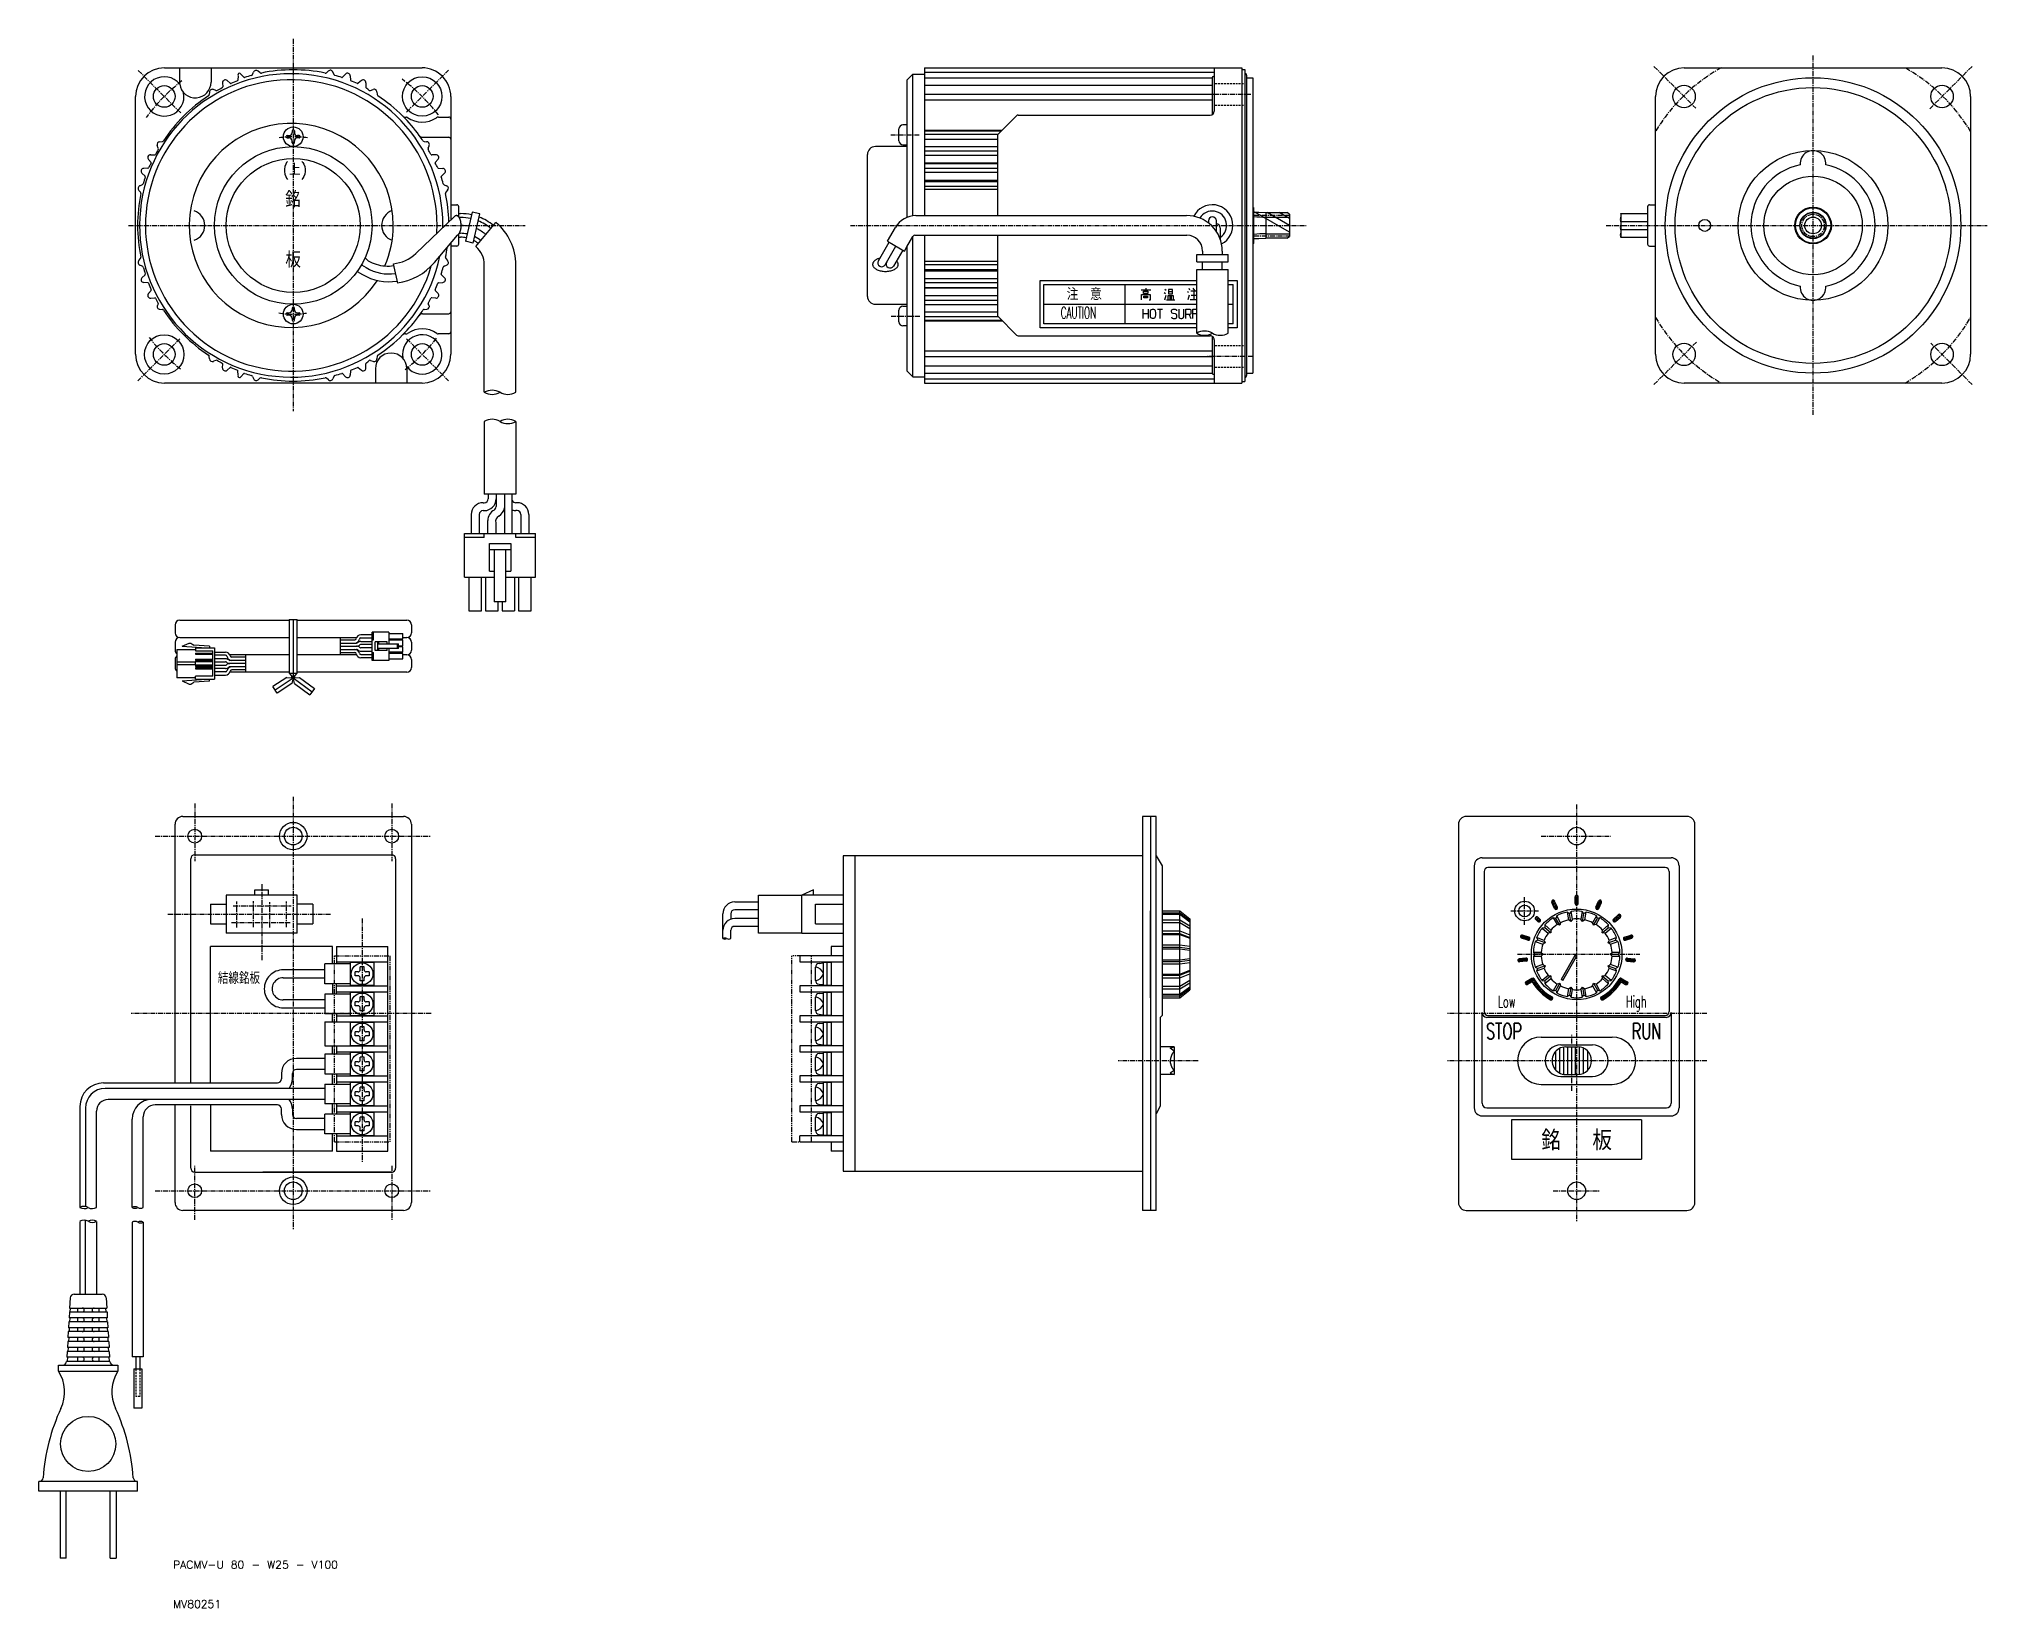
# Model space of a CAD drawing. Extents: x -24 to 470, y 10 to 408.
import ezdxf
from ezdxf.enums import TextEntityAlignment as Align

# ---------------------------------------------------------------- set-up
doc = ezdxf.new("R2010")
doc.units = 0
for name, pattern in [('CENTER', [2, 1.25, -0.25, 0.25, -0.25]), ('DASHED', [0.75, 0.5, -0.25]), ('PHANTOM', [2.5, 1.25, -0.25, 0.25, -0.25, 0.25, -0.25])]:
    doc.linetypes.add(name, pattern=pattern)
doc.layers.get('0').update_dxf_attribs({"linetype": 'CONTINUOUS'})
doc.layers.add('CENTER', color=1, linetype='CENTER')
doc.styles.get("Standard").update_dxf_attribs({"font": 'txt.shx', "bigfont": 'bigfont.shx'})
doc.styles.add('STANDARD2', font='txt.shx')

msp = doc.modelspace()

# ---------------------------------------------------------------- texts
at = {"color": 3, "linetype": 'CONTINUOUS'}
for s, height, width, p in [('(上)', 3, 0.9, (37.77, 373.62)), ('銘  ', 4, 0.9, (38.44, 365.53)), ('板', 4, 0.9, (38.49, 350.2)), ('注\u3000意', 3, 0.9, (236.79, 341.98)), ('CAUTION', 3, 0.54, (235.3, 337.27)), ('結線銘板', 3, 0.810596, (21.36, 168.4)), ('Low', 3, 0.6, (346.22, 162.42)), ('High', 3, 0.6, (378.72, 162.42)), ('STOP', 4, 0.675, (343.22, 154.42)), ('RUN', 4, 0.675, (380.22, 154.42))]:
    msp.add_text(s, height=height, dxfattribs=dict(at, width=width)).set_placement(p)
at = {"color": 3, "linetype": 'CONTINUOUS', "width": 0.9}
msp.add_text('銘  板', height=5, dxfattribs=at).set_placement((366.22, 128.7), align=Align.MIDDLE_CENTER)
at = {"color": 7, "linetype": 'CONTINUOUS', "style": 'STANDARD2'}
for s, p in [('PACMV-U 80 - W25 - V100', (10, 20)), ('MV80251', (10, 10))]:
    msp.add_text(s, height=2, dxfattribs=at).set_placement(p)

# ---------------------------------------------------------------- linework, layer by layer
at = {"color": 7, "linetype": 'CONTINUOUS'}
for p, q in [((7.78, 400.92), (11.64, 400.92)), ((11.64, 400.92), (11.64, 397.3)), ((11.64, 400.92), (73.18, 400.92)), ((19.64, 400.92), (19.64, 397.3)), ((200.73, 400.92), (200.73, 363.42)), ((200.73, 400.92), (281.23, 400.92)), ((274.23, 400.92), (274.23, 389.92)), ((281.23, 400.92), (281.23, 320.92)), ((281.23, 400.52), (282.03, 400.52)), ((282.03, 400.52), (282.03, 321.32)), ((393.52, 400.92), (458.92, 400.92)), ((11.64, 397.3), (11.64, 397.3)), ((11.64, 397.3), (11.64, 397.3)), ((22.53, 397.1), (22.59, 396.08)), ((24.48, 396.99), (23.7, 397.67)), ((26.5, 398.88), (26.45, 397.82)), ((27.21, 399.32), (27.95, 398.53)), ((30.16, 399.22), (30.4, 399.8)), ((32.07, 399.68), (31.59, 400.09)), ((48.9, 399.68), (49.37, 400.07)), ((50.57, 399.79), (50.81, 399.22)), ((53.75, 399.32), (53.02, 398.53)), ((54.97, 398.88), (55.02, 397.82)), ((57.77, 397.67), (56.99, 396.99)), ((58.94, 397.1), (58.87, 396.08)), ((197.73, 399.32), (196.23, 397.82)), ((196.23, 397.82), (196.23, 362.97)), ((197.73, 363.37), (197.73, 399.32)), ((197.73, 399.32), (200.73, 399.32)), ((200.73, 399.82), (274.23, 399.82)), ((200.73, 398.41), (273.73, 398.41)), ((200.73, 396.53), (273.73, 396.53)), ((273.73, 398.39), (273.73, 389.06)), ((274.03, 398.69), (274.23, 398.69)), ((282.43, 399.02), (282.43, 398.42)), ((282.43, 398.42), (284.03, 398.42)), ((282.43, 398.42), (282.43, 322.82)), ((284.03, 398.42), (284.03, 323.42)), ((0.48, 328.22), (0.48, 393.62)), ((19.23, 394.74), (19.17, 394.13)), ((20.85, 395.16), (20.28, 395.39)), ((60.12, 395.16), (60.74, 395.41)), ((61.74, 394.8), (61.8, 394.13)), ((80.48, 393.62), (80.48, 362.32)), ((200.73, 394.21), (273.73, 394.21)), ((200.73, 392.77), (273.73, 392.77)), ((386.22, 328.22), (386.22, 393.62)), ((466.22, 393.62), (466.22, 328.22)), ((68.97, 388.42), (69.2, 388.42)), ((77.39, 388.42), (79.98, 388.42)), ((196.23, 386.42), (195.23, 386.42)), ((219.38, 384.07), (224.09, 388.77)), ((224.44, 388.92), (273.23, 388.92)), ((6.24, 380.56), (5.99, 381.18)), ((6.6, 382.18), (7.27, 382.23)), ((38.98, 383.72), (39.38, 383.72)), ((38.98, 383.12), (39.38, 383.12)), ((40.18, 384.92), (40.18, 384.52)), ((40.18, 381.92), (40.18, 382.32)), ((40.78, 384.92), (40.78, 384.52)), ((40.78, 381.92), (40.78, 382.32)), ((41.98, 383.72), (41.58, 383.72)), ((41.98, 383.12), (41.58, 383.12)), ((73.3, 383.32), (79.98, 383.32)), ((73.69, 382.23), (74.31, 382.18)), ((74.72, 380.55), (74.95, 381.13)), ((196.23, 380.92), (188.23, 380.92)), ((194.23, 382.42), (194.23, 385.42)), ((195.23, 381.42), (196.23, 381.42)), ((200.73, 385.13), (220.44, 385.13)), ((200.73, 384.97), (220.28, 384.97)), ((200.73, 384.05), (219.36, 384.05)), ((200.73, 382.84), (219.23, 382.84)), ((200.73, 380.98), (219.23, 380.98)), ((219.23, 383.71), (219.23, 363.42)), ((220.44, 385.13), (220.44, 385.13)), ((4.42, 376.92), (3.79, 377.66)), ((4.3, 378.88), (5.33, 378.81)), ((76.67, 378.88), (75.64, 378.81)), ((77.24, 377.71), (76.55, 376.92)), ((186.23, 342.92), (186.23, 378.92)), ((200.73, 379.85), (219.23, 379.85)), ((200.73, 378.73), (219.23, 378.73)), ((200.73, 376.78), (219.23, 376.78)), ((200.73, 376.64), (219.23, 376.64)), ((2.18, 371.25), (1.62, 371.01)), ((2.08, 374.19), (2.88, 373.46)), ((3.59, 375.45), (2.53, 375.4)), ((77.38, 375.45), (78.44, 375.4)), ((78.09, 373.46), (78.88, 374.19)), ((78.79, 371.25), (79.4, 370.99)), ((200.73, 375.44), (219.23, 375.44)), ((200.73, 374.42), (219.23, 374.42)), ((200.73, 372.4), (219.23, 372.4)), ((200.73, 372.11), (219.23, 372.11)), ((200.73, 370.88), (219.23, 370.88)), ((1.72, 369.33), (1.33, 369.81)), ((79.68, 369.85), (79.25, 369.33)), ((80.48, 366.17), (81.98, 366.17)), ((200.73, 370.13), (219.23, 370.13)), ((384.72, 366.17), (386.22, 366.17)), ((81.38, 363.16), (71.63, 353.77)), ((82.48, 363.92), (82.48, 365.67)), ((82.48, 363.12), (82.48, 363.92)), ((82.48, 363.92), (82.98, 363.92)), ((82.98, 362.92), (82.63, 362.92)), ((85.89, 364.29), (84.21, 356.9)), ((87.84, 363.84), (85.89, 364.29)), ((86.16, 356.46), (87.84, 363.84)), ((86.81, 355.54), (91.92, 361.7)), ((198.51, 363.42), (267.19, 363.42)), ((272.78, 362.09), (272.78, 361.55)), ((274.78, 359.4), (274.78, 362.09)), ((284.03, 365.57), (284.33, 365.4)), ((284.33, 356.44), (284.33, 365.4)), ((284.33, 364.27), (285.56, 364.27)), ((285.56, 364.27), (287.33, 364.17)), ((287.33, 364.17), (292.63, 364.17)), ((287.33, 364.17), (287.33, 357.67)), ((293.33, 363.77), (292.63, 364.17)), ((293.33, 363.77), (293.33, 358.08)), ((377.41, 363.92), (384.22, 363.92)), ((377.41, 361.92), (384.22, 361.92)), ((384.22, 365.67), (384.22, 356.17)), ((76.31, 351.49), (82.19, 358.49)), ((80.48, 356.46), (80.48, 328.22)), ((82.48, 356.17), (82.48, 358.72)), ((82.48, 357.92), (82.98, 357.92)), ((82.63, 358.92), (82.98, 358.92)), ((86.16, 356.46), (84.21, 356.9)), ((188.99, 351.93), (191.71, 356.65)), ((191.28, 356.9), (193.31, 360.42)), ((191.28, 356.9), (195.61, 354.4)), ((196.23, 355.48), (197.73, 358.08)), ((197.73, 358.08), (197.79, 358.18)), ((197.73, 322.52), (197.73, 358.08)), ((198.22, 358.43), (219.23, 358.43)), ((200.73, 358.43), (200.73, 320.92)), ((219.23, 358.43), (267.28, 358.43)), ((219.23, 358.43), (219.23, 338.13)), ((275.78, 360.3), (275.78, 357.38)), ((284.03, 356.27), (284.33, 356.44)), ((284.33, 357.57), (285.56, 357.57)), ((285.56, 357.57), (287.33, 357.67)), ((292.63, 357.67), (287.33, 357.67)), ((292.63, 357.67), (293.33, 358.08)), ((377.41, 359.92), (384.22, 359.92)), ((377.41, 357.92), (384.22, 357.92)), ((1.29, 351.99), (1.72, 352.51)), ((58.72, 352.7), (59.53, 351.94)), ((65.89, 351.2), (66.94, 346.31)), ((79.24, 352.51), (79.64, 352.04)), ((81.98, 355.67), (80.48, 355.67)), ((190.72, 350.93), (193.44, 355.65)), ((195.17, 354.65), (192.85, 350.62)), ((195.61, 354.4), (196.23, 355.48)), ((196.23, 355.48), (196.23, 324.02)), ((200.73, 351.87), (219.23, 351.87)), ((269.78, 351.7), (269.78, 353.54)), ((269.78, 353.54), (277.78, 353.54)), ((269.78, 351.7), (277.78, 351.7)), ((271.28, 354.42), (271.28, 353.54)), ((271.28, 349.7), (271.28, 351.7)), ((276.28, 354.42), (276.28, 353.54)), ((276.28, 349.7), (276.28, 351.7)), ((277.78, 351.7), (277.78, 353.54)), ((384.72, 355.67), (386.22, 355.67)), ((2.18, 350.59), (1.56, 350.85)), ((2.88, 348.38), (2.08, 347.65)), ((3.59, 346.39), (2.53, 346.44)), ((56.72, 349.24), (58.03, 348.48)), ((57.8, 350.92), (59.03, 350.21)), ((77.38, 346.39), (78.44, 346.44)), ((78.09, 348.38), (78.88, 347.65)), ((78.78, 350.59), (79.35, 350.84)), ((88.98, 318.57), (88.98, 350.92)), ((96.98, 318.57), (96.98, 350.92)), ((200.73, 350.99), (219.23, 350.99)), ((200.73, 349.73), (219.23, 349.73)), ((200.73, 349.44), (219.23, 349.44)), ((200.73, 347.42), (219.23, 347.42)), ((200.73, 346.4), (219.23, 346.4)), ((230.03, 334.92), (230.03, 346.92)), ((230.03, 346.92), (269.78, 346.92)), ((269.78, 333.58), (269.78, 349.7)), ((269.78, 349.7), (277.78, 349.7)), ((277.78, 333.58), (277.78, 349.7)), ((277.78, 346.92), (280.03, 346.92)), ((280.03, 346.92), (280.03, 334.92)), ((4.42, 344.42), (3.79, 343.68)), ((4.3, 342.47), (5.33, 342.53)), ((76.67, 342.47), (75.64, 342.53)), ((76.55, 344.42), (77.23, 343.63)), ((200.73, 345.2), (219.23, 345.2)), ((200.73, 345.06), (219.23, 345.06)), ((200.73, 343.11), (219.23, 343.11)), ((200.73, 341.99), (219.23, 341.99)), ((231.03, 335.92), (231.03, 345.92)), ((231.03, 345.92), (269.78, 345.92)), ((277.78, 345.92), (279.03, 345.92)), ((279.03, 335.92), (279.03, 345.92)), ((6.24, 340.79), (6.02, 340.72)), ((6.66, 339.67), (7.27, 339.61)), ((38.98, 338.72), (39.38, 338.72)), ((39.38, 338.12), (38.98, 338.12)), ((40.18, 339.92), (40.18, 339.52)), ((40.18, 337.32), (40.18, 336.92)), ((40.78, 339.52), (40.78, 339.92)), ((40.78, 336.92), (40.78, 337.32)), ((41.58, 338.72), (41.98, 338.72)), ((41.98, 338.12), (41.58, 338.12)), ((73.3, 338.52), (79.98, 338.52)), ((73.7, 339.61), (74.36, 339.66)), ((74.72, 340.79), (74.98, 340.67)), ((188.23, 340.92), (196.23, 340.92)), ((194.23, 336.42), (194.23, 339.42)), ((195.23, 340.42), (196.23, 340.42)), ((200.73, 340.86), (219.23, 340.86)), ((200.73, 339.01), (219.23, 339.01)), ((200.73, 337.79), (219.36, 337.79)), ((200.73, 336.85), (220.31, 336.85)), ((200.73, 336.71), (220.44, 336.71)), ((224.09, 333.07), (219.37, 337.78)), ((68.97, 333.42), (69.17, 333.42)), ((79.98, 333.42), (77.23, 333.42)), ((196.23, 335.42), (195.23, 335.42)), ((224.44, 332.92), (273.23, 332.92)), ((269.78, 334.92), (230.03, 334.92)), ((269.78, 335.92), (231.03, 335.92)), ((273.73, 332.79), (273.73, 323.45)), ((274.23, 331.92), (274.23, 320.92)), ((279.03, 335.92), (277.78, 335.92)), ((280.03, 334.92), (277.78, 334.92)), ((19.23, 327.04), (19.17, 327.66)), ((20.8, 326.66), (20.23, 326.43)), ((60.12, 326.68), (60.69, 326.45)), ((61.8, 327.71), (61.74, 327.1)), ((200.73, 329.07), (273.73, 329.07)), ((200.73, 327.63), (273.73, 327.63)), ((22.53, 324.74), (22.59, 325.77)), ((23.69, 324.17), (24.48, 324.86)), ((26.5, 322.96), (26.45, 324.03)), ((27.95, 323.31), (27.21, 322.52)), ((30.17, 322.58), (30.4, 322.06)), ((32.03, 322.13), (31.6, 321.77)), ((49.41, 321.73), (48.9, 322.16)), ((50.81, 322.62), (50.55, 322)), ((53.02, 323.31), (53.75, 322.52)), ((55.02, 324.03), (54.97, 322.96)), ((56.99, 324.86), (57.78, 324.17)), ((58.94, 324.74), (58.87, 325.77)), ((61.33, 324.54), (61.33, 320.92)), ((69.33, 324.54), (69.33, 320.92)), ((196.23, 324.02), (197.73, 322.52)), ((197.73, 322.52), (200.73, 322.52)), ((200.73, 325.31), (273.73, 325.31)), ((200.73, 323.43), (273.73, 323.43)), ((200.73, 322.02), (274.23, 322.02)), ((274.03, 323.15), (274.23, 323.15)), ((282.43, 323.42), (284.03, 323.42)), ((73.18, 320.92), (7.78, 320.92)), ((200.73, 320.92), (281.23, 320.92)), ((281.23, 321.32), (282.03, 321.32)), ((458.92, 320.92), (393.52, 320.92)), ((88.98, 311.18), (88.98, 292.69)), ((96.98, 311.18), (96.98, 292.69)), ((96.98, 292.69), (88.98, 292.69)), ((89.98, 292.69), (89.98, 291.55)), ((91.98, 292.69), (91.98, 289.55)), ((94.08, 292.69), (94.08, 282.69)), ((96.08, 282.69), (96.08, 292.69)), ((85.68, 287.55), (85.68, 282.69)), ((87.68, 287.55), (87.68, 282.69)), ((88.68, 290.55), (88.98, 290.55)), ((88.68, 288.55), (88.98, 288.55)), ((97.28, 290.55), (96.98, 290.55)), ((97.28, 288.55), (96.98, 288.55)), ((98.28, 287.55), (98.28, 282.69)), ((100.28, 287.55), (100.28, 282.69)), ((83.98, 271.69), (83.98, 282.69)), ((83.98, 282.69), (101.98, 282.69)), ((88.98, 281.69), (88.98, 282.69)), ((89.88, 282.69), (89.88, 286.03)), ((91.88, 285.48), (91.88, 282.69)), ((96.98, 281.69), (96.98, 282.69)), ((101.98, 271.69), (101.98, 282.69)), ((88.98, 281.69), (83.98, 281.69)), ((90.28, 273.19), (90.28, 280.19)), ((90.28, 280.19), (95.68, 280.19)), ((90.28, 278.69), (95.68, 278.69)), ((91.48, 278.69), (91.48, 265.39)), ((94.48, 265.39), (94.48, 278.69)), ((95.68, 280.19), (95.68, 273.19)), ((101.98, 281.69), (96.98, 281.69)), ((90.28, 273.19), (91.48, 273.19)), ((94.48, 273.19), (95.68, 273.19)), ((83.98, 271.69), (91.48, 271.69)), ((85.08, 271.69), (85.08, 263.09)), ((88.28, 263.09), (88.28, 271.69)), ((89.28, 271.69), (89.28, 263.09)), ((94.48, 271.69), (101.98, 271.69)), ((96.68, 271.69), (96.68, 263.09)), ((97.68, 271.69), (97.68, 263.09)), ((100.88, 263.09), (100.88, 271.69)), ((85.08, 263.09), (88.28, 263.09)), ((89.28, 263.09), (92.48, 263.09)), ((94.48, 265.39), (91.48, 265.39)), ((92.48, 263.09), (92.48, 265.39)), ((93.48, 265.39), (93.48, 263.09)), ((93.48, 263.09), (96.68, 263.09)), ((97.68, 263.09), (100.88, 263.09)), ((10.48, 259.52), (10.48, 257.52)), ((11.68, 260.72), (39.48, 260.72)), ((39.48, 260.92), (39.48, 247.32)), ((39.48, 260.92), (41.48, 260.92)), ((40.48, 260.92), (40.48, 246.12)), ((41.48, 247.32), (41.48, 260.92)), ((41.48, 260.72), (69.28, 260.72)), ((60.48, 250.52), (60.48, 257.72)), ((64.72, 257.72), (60.48, 257.72)), ((60.88, 255.72), (60.88, 257.72)), ((64.72, 257.72), (64.72, 254.72)), ((64.72, 257.34), (68.32, 257.34)), ((68.32, 255.94), (68.32, 257.34)), ((70.48, 259.52), (70.48, 257.52)), ((10.48, 255.12), (10.48, 253.12)), ((10.92, 253.32), (15.72, 253.32)), ((10.92, 253.32), (10.92, 246.12)), ((11.68, 256.32), (39.48, 256.32)), ((12.28, 254.12), (14.08, 254.92)), ((12.28, 254.12), (18.4, 253.72)), ((14.08, 254.92), (14.48, 254.92)), ((14.48, 254.92), (15.28, 254.41)), ((19.2, 254.15), (15.28, 254.41)), ((15.72, 253.72), (15.72, 252.92)), ((15.72, 253.72), (20.48, 253.72)), ((15.72, 252.92), (20.08, 252.92)), ((15.72, 252.34), (15.72, 252.14)), ((15.72, 252.34), (20.08, 252.34)), ((19.2, 254.15), (19.2, 253.72)), ((20.08, 246.52), (20.08, 252.92)), ((20.48, 253.72), (20.48, 245.72)), ((20.48, 252.64), (23.31, 252.64)), ((41.48, 256.32), (56.56, 256.32)), ((52.48, 251.92), (52.48, 256.32)), ((52.48, 255.72), (56.08, 255.72)), ((52.48, 254.92), (56.58, 254.92)), ((52.48, 254.12), (56.58, 254.12)), ((52.48, 254.12), (56.58, 254.12)), ((52.48, 253.32), (56.58, 253.32)), ((52.48, 252.52), (56.08, 252.52)), ((60.48, 257.04), (57.66, 257.04)), ((57.68, 256.24), (60.48, 256.24)), ((57.68, 255.36), (60.48, 255.36)), ((60.48, 254.56), (57.68, 254.56)), ((60.48, 253.68), (57.68, 253.68)), ((57.68, 252.88), (60.48, 252.88)), ((60.48, 255.72), (60.88, 255.72)), ((60.48, 252.52), (60.88, 252.52)), ((60.88, 250.52), (60.88, 252.52)), ((64.32, 255.2), (61.32, 255.2)), ((61.32, 253.04), (61.32, 255.2)), ((64.32, 253.04), (61.32, 253.04)), ((61.92, 253.04), (61.92, 255.2)), ((61.92, 254.72), (67.24, 254.72)), ((67.24, 253.52), (61.92, 253.52)), ((62.24, 254.72), (62.24, 255.2)), ((62.24, 253.04), (62.24, 253.52)), ((64.32, 254.72), (64.32, 255.2)), ((64.32, 253.04), (64.32, 253.52)), ((68.32, 255.94), (64.72, 255.94)), ((68.32, 255.66), (64.72, 255.66)), ((64.72, 253.52), (64.72, 250.52)), ((68.32, 252.58), (64.72, 252.58)), ((68.32, 252.3), (64.72, 252.3)), ((66.96, 253.52), (66.96, 254.72)), ((67.24, 253.52), (67.24, 254.72)), ((67.24, 254.26), (68.32, 254.26)), ((68.32, 253.98), (67.24, 253.98)), ((68.32, 256.32), (69.28, 256.32)), ((68.32, 254.26), (68.32, 255.66)), ((68.32, 252.58), (68.32, 253.98)), ((68.32, 250.9), (68.32, 252.3)), ((70.48, 255.12), (70.48, 253.12)), ((10.48, 250.72), (10.48, 248.72)), ((15.72, 250.04), (10.92, 250.04)), ((15.72, 249.4), (10.92, 249.4)), ((15.72, 252.14), (20.08, 252.14)), ((15.72, 250.86), (20.08, 250.86)), ((15.72, 250.86), (15.72, 250.66)), ((15.72, 250.66), (20.08, 250.66)), ((15.72, 250.46), (20.08, 250.46)), ((15.72, 250.46), (15.72, 250.26)), ((15.72, 250.26), (20.08, 250.26)), ((15.72, 249.4), (15.72, 250.04)), ((15.72, 249.38), (15.72, 249.18)), ((15.72, 249.38), (20.08, 249.38)), ((15.72, 249.18), (20.08, 249.18)), ((15.72, 248.98), (20.08, 248.98)), ((15.72, 248.98), (15.72, 248.78)), ((15.72, 248.78), (20.08, 248.78)), ((15.72, 248.58), (20.08, 248.58)), ((15.72, 248.58), (15.72, 248.38)), ((15.72, 248.38), (20.08, 248.38)), ((23.28, 251.84), (20.48, 251.84)), ((23.28, 250.96), (20.48, 250.96)), ((20.48, 250.16), (23.28, 250.16)), ((20.48, 249.28), (23.28, 249.28)), ((23.28, 248.48), (20.48, 248.48)), ((23.28, 247.6), (20.48, 247.6)), ((28.48, 250.52), (24.39, 250.52)), ((28.48, 249.72), (24.39, 249.72)), ((28.48, 249.72), (24.39, 249.72)), ((28.48, 248.92), (24.39, 248.92)), ((39.48, 251.92), (24.41, 251.92)), ((39.48, 247.52), (24.41, 247.52)), ((28.48, 251.32), (24.88, 251.32)), ((28.48, 248.12), (24.88, 248.12)), ((28.48, 247.52), (28.48, 251.92)), ((39.48, 247.32), (41.48, 247.32)), ((39.48, 247.32), (40.48, 246.12)), ((40.48, 246.12), (41.48, 247.32)), ((56.56, 251.92), (41.48, 251.92)), ((69.28, 247.52), (41.48, 247.52)), ((60.48, 251.2), (57.66, 251.2)), ((57.68, 252), (60.48, 252)), ((64.72, 250.52), (60.48, 250.52)), ((64.72, 250.9), (68.32, 250.9)), ((69.28, 251.92), (68.32, 251.92)), ((70.48, 250.72), (70.48, 248.72)), ((15.72, 246.12), (10.92, 246.12)), ((12.28, 245.32), (18.4, 245.72)), ((12.28, 245.32), (14.08, 244.52)), ((14.08, 244.52), (14.48, 244.52)), ((14.48, 244.52), (15.28, 245.04)), ((19.2, 245.29), (15.28, 245.04)), ((15.72, 245.72), (15.72, 246.52)), ((20.08, 246.52), (15.72, 246.52)), ((15.72, 245.72), (20.48, 245.72)), ((19.2, 245.29), (19.2, 245.72)), ((20.48, 246.8), (23.31, 246.8)), ((38.84, 246.22), (35.3, 243.86)), ((36.41, 242.2), (35.3, 243.86)), ((35.86, 243.03), (40.48, 246.12)), ((40.12, 244.68), (36.41, 242.2)), ((38.84, 246.22), (40.48, 246.12)), ((40.08, 246.6), (40.08, 246.15)), ((40.48, 246.12), (40.12, 244.68)), ((40.48, 246.12), (42.09, 246.17)), ((40.81, 244.63), (40.48, 246.12)), ((40.48, 246.12), (45.27, 242.55)), ((40.81, 244.63), (44.67, 241.75)), ((40.88, 246.13), (40.88, 246.6)), ((42.09, 246.17), (45.87, 243.35)), ((45.87, 243.35), (44.67, 241.75)), ((10.48, 143.29), (10.48, 208.92)), ((12.48, 210.92), (68.48, 210.92)), ((70.48, 208.92), (70.48, 112.92)), ((259.53, 210.92), (256.03, 210.92)), ((256.03, 210.92), (256.03, 110.92)), ((258.03, 210.92), (258.03, 110.92)), ((259.53, 110.92), (259.53, 210.92)), ((336.22, 208.92), (336.22, 112.92)), ((394.22, 210.92), (338.22, 210.92)), ((396.22, 112.92), (396.22, 208.92)), ((14.48, 143.29), (14.48, 200.17)), ((15.48, 201.17), (65.48, 201.17)), ((66.48, 200.17), (66.48, 121.67)), ((256.03, 200.92), (180.03, 200.92)), ((180.03, 200.92), (180.03, 120.92)), ((183.03, 200.92), (183.03, 120.92)), ((259.53, 200.92), (261.03, 198.42)), ((261.03, 198.42), (261.03, 160.42)), ((340.22, 198.42), (340.22, 136.92)), ((342.22, 200.42), (390.22, 200.42)), ((388.72, 197.92), (343.72, 197.92)), ((392.22, 198.42), (392.22, 136.92)), ((342.72, 196.92), (342.72, 161.42)), ((389.72, 196.92), (389.72, 161.42)), ((19.48, 188.62), (19.48, 183.62)), ((19.48, 188.62), (23.48, 188.62)), ((41.48, 190.92), (23.48, 190.92)), ((23.48, 190.92), (23.48, 181.32)), ((30.78, 190.92), (30.78, 192.32)), ((30.78, 192.32), (34.18, 192.32)), ((34.18, 190.92), (34.18, 192.32)), ((41.48, 181.32), (41.48, 190.92)), ((45.48, 188.62), (41.48, 188.62)), ((45.48, 188.62), (45.48, 183.62)), ((152.53, 189.22), (158.53, 189.22)), ((158.53, 190.92), (169.53, 190.92)), ((158.53, 181.32), (158.53, 190.92)), ((172.53, 192.32), (169.53, 190.92)), ((180.03, 190.92), (169.53, 190.92)), ((169.53, 181.32), (169.53, 190.92)), ((172.53, 190.92), (172.53, 192.32)), ((173.03, 188.62), (180.03, 188.62)), ((173.03, 183.62), (173.03, 188.62)), ((359.89, 189.16), (360.37, 189.65)), ((360.6, 187.54), (359.91, 189.1)), ((360.02, 188.86), (360.62, 189.47)), ((360.15, 188.57), (360.75, 189.18)), ((360.28, 188.28), (360.88, 188.88)), ((360.41, 187.98), (361.01, 188.59)), ((360.54, 187.69), (361.15, 188.3)), ((361.34, 187.87), (360.64, 189.42)), ((360.69, 187.42), (361.28, 188)), ((365.82, 190.59), (366.46, 190.84)), ((365.82, 190.27), (366.62, 190.57)), ((365.82, 188.82), (365.82, 190.52)), ((365.82, 189.95), (366.62, 190.25)), ((365.82, 189.62), (366.62, 189.93)), ((365.82, 189.3), (366.62, 189.61)), ((365.82, 188.98), (366.62, 189.29)), ((365.85, 188.67), (366.62, 188.97)), ((366.09, 188.44), (366.56, 188.63)), ((366.62, 188.82), (366.62, 190.52)), ((371.1, 187.87), (371.79, 189.42)), ((371.16, 188.02), (372.02, 187.97)), ((371.29, 188.31), (372.15, 188.26)), ((371.42, 188.6), (372.28, 188.56)), ((371.56, 188.9), (372.41, 188.85)), ((371.69, 189.19), (372.54, 189.14)), ((371.82, 189.48), (372.51, 189.45)), ((371.83, 187.54), (372.52, 189.1)), ((19.48, 183.62), (23.48, 183.62)), ((41.48, 183.62), (45.48, 183.62)), ((149.53, 179.93), (149.53, 186.22)), ((151.53, 186.22), (151.53, 184.85)), ((158.53, 187.22), (152.53, 187.22)), ((158.53, 185.02), (152.53, 185.02)), ((158.53, 183.02), (152.53, 183.02)), ((173.03, 183.62), (180.03, 183.62)), ((258.03, 164.92), (258.03, 186.92)), ((261.03, 186.92), (265.53, 186.92)), ((261.03, 186.42), (265.53, 186.42)), ((261.03, 186.08), (265.53, 186.08)), ((261.03, 184.66), (265.53, 184.66)), ((261.03, 184.02), (265.53, 184.02)), ((265.53, 186.92), (268.03, 184.92)), ((265.53, 164.92), (265.53, 186.92)), ((265.53, 186.42), (268.03, 184.54)), ((265.53, 186.08), (268.03, 184.19)), ((265.53, 184.66), (268.03, 183.13)), ((265.53, 184.02), (268.03, 182.48)), ((268.03, 184.92), (268.03, 166.92)), ((355.71, 185), (356.13, 185.42)), ((355.84, 184.72), (356.36, 184.26)), ((355.85, 184.71), (356.42, 185.28)), ((356.08, 184.51), (356.64, 185.08)), ((356.3, 184.31), (356.87, 184.88)), ((356.38, 185.32), (356.9, 184.85)), ((356.57, 184.16), (357.02, 184.61)), ((358.12, 183.37), (358.17, 182.67)), ((359.65, 182.08), (358.12, 183.37)), ((360.29, 185.19), (361.29, 183.45)), ((360.97, 185.01), (360.29, 185.19)), ((361.16, 185.69), (360.97, 185.01)), ((361.97, 183.28), (360.97, 185.01)), ((361.01, 187.31), (361.37, 187.67)), ((362.16, 183.95), (361.16, 185.69)), ((361.97, 183.28), (361.29, 183.45)), ((362.16, 183.95), (361.97, 183.28)), ((363.82, 186.66), (364.16, 184.68)), ((364.39, 186.26), (363.82, 186.66)), ((364.74, 184.29), (364.16, 184.68)), ((364.8, 186.83), (364.39, 186.26)), ((364.74, 184.29), (364.39, 186.26)), ((365.15, 184.86), (364.74, 184.29)), ((365.15, 184.86), (364.8, 186.83)), ((367.63, 186.83), (367.28, 184.86)), ((367.69, 184.29), (367.28, 184.86)), ((368.04, 186.26), (367.63, 186.83)), ((367.69, 184.29), (368.04, 186.26)), ((368.27, 184.68), (367.69, 184.29)), ((368.62, 186.66), (368.04, 186.26)), ((368.27, 184.68), (368.62, 186.66)), ((371.28, 185.69), (370.28, 183.95)), ((370.47, 183.28), (370.28, 183.95)), ((370.47, 183.28), (371.47, 185.01)), ((371.14, 183.45), (370.47, 183.28)), ((371.06, 187.72), (371.89, 187.68)), ((371.14, 183.45), (372.14, 185.19)), ((371.19, 187.41), (371.7, 187.39)), ((371.47, 185.01), (371.28, 185.69)), ((372.14, 185.19), (371.47, 185.01)), ((374.31, 183.37), (372.78, 182.08)), ((374.26, 182.67), (374.31, 183.37)), ((375.44, 184.73), (376.18, 184.35)), ((375.44, 184.4), (375.89, 184.16)), ((375.54, 184.85), (376.8, 185.99)), ((375.65, 184.96), (376.42, 184.57)), ((375.89, 185.17), (376.66, 184.78)), ((376.07, 184.26), (377.33, 185.39)), ((376.13, 185.39), (376.9, 185)), ((376.37, 185.6), (377.13, 185.21)), ((376.61, 185.82), (377.37, 185.43)), ((376.85, 186.03), (377.47, 185.72)), ((41.48, 181.32), (23.48, 181.32)), ((151.53, 179.93), (151.53, 182.02)), ((169.53, 181.32), (158.53, 181.32)), ((169.53, 181.32), (180.03, 181.32)), ((261.03, 181.85), (265.53, 181.85)), ((261.03, 181.17), (265.53, 181.17)), ((261.03, 180.98), (265.53, 180.98)), ((261.03, 178.32), (265.53, 178.32)), ((265.53, 181.85), (268.03, 180.85)), ((265.53, 181.17), (268.03, 180.17)), ((265.53, 180.98), (268.03, 179.98)), ((265.53, 178.32), (268.03, 177.97)), ((352.14, 180.08), (352.11, 180.76)), ((353.82, 179.53), (352.21, 180.05)), ((352.45, 179.97), (352.4, 180.83)), ((354.07, 180.29), (352.45, 180.81)), ((352.75, 179.87), (352.71, 180.73)), ((353.06, 179.78), (353.02, 180.63)), ((353.37, 179.68), (353.32, 180.53)), ((353.67, 179.58), (353.63, 180.43)), ((353.98, 179.51), (353.93, 180.33)), ((354.27, 179.67), (354.24, 180.18)), ((356.35, 179.51), (355.72, 179.21)), ((355.72, 179.21), (357.6, 178.52)), ((356.06, 180.15), (356.35, 179.51)), ((357.94, 179.46), (356.06, 180.15)), ((358.23, 178.83), (356.35, 179.51)), ((358.17, 182.67), (357.48, 182.6)), ((357.48, 182.6), (359.01, 181.31)), ((358.23, 178.83), (357.6, 178.52)), ((357.94, 179.46), (358.23, 178.83)), ((359.71, 181.38), (358.17, 182.67)), ((359.71, 181.38), (359.01, 181.31)), ((359.65, 182.08), (359.71, 181.38)), ((372.73, 181.38), (374.26, 182.67)), ((372.73, 181.38), (372.78, 182.08)), ((373.42, 181.31), (372.73, 181.38)), ((373.42, 181.31), (374.96, 182.6)), ((374.2, 178.83), (376.08, 179.51)), ((374.2, 178.83), (374.49, 179.46)), ((374.83, 178.52), (374.2, 178.83)), ((374.96, 182.6), (374.26, 182.67)), ((376.37, 180.15), (374.49, 179.46)), ((374.83, 178.52), (376.71, 179.21)), ((376.08, 179.51), (376.37, 180.15)), ((376.71, 179.21), (376.08, 179.51)), ((378.09, 179.91), (378.41, 179.52)), ((378.23, 180.21), (378.75, 179.57)), ((378.36, 180.29), (379.98, 180.81)), ((378.51, 180.34), (379.05, 179.67)), ((378.61, 179.53), (380.23, 180.05)), ((378.82, 180.44), (379.36, 179.77)), ((379.13, 180.54), (379.66, 179.87)), ((379.43, 180.64), (379.97, 179.97)), ((379.74, 180.73), (380.28, 180.07)), ((380.05, 180.83), (380.48, 180.3)), ((19.48, 143.29), (19.48, 177.92)), ((50.48, 177.92), (19.48, 177.92)), ((54.98, 173.47), (48.48, 173.47)), ((48.48, 168.47), (48.48, 173.47)), ((50.48, 173.47), (50.48, 177.92)), ((51.48, 177.92), (51.48, 173.47)), ((51.48, 177.92), (64.48, 177.92)), ((51.48, 174.03), (64.48, 174.03)), ((54.98, 167.97), (54.98, 173.97)), ((54.98, 173.97), (60.98, 173.97)), ((60.98, 173.97), (60.98, 167.97)), ((64.48, 125.92), (64.48, 177.92)), ((180.03, 175.53), (169.03, 175.53)), ((169.03, 175.53), (169.03, 174.03)), ((169.03, 174.03), (180.03, 174.03)), ((173.95, 173.63), (175.03, 173.72)), ((175.03, 168.11), (175.03, 173.83)), ((177.03, 173.83), (175.03, 173.83)), ((176.03, 168.11), (176.03, 173.83)), ((177.03, 177.92), (177.03, 175.53)), ((180.03, 177.92), (177.03, 177.92)), ((177.03, 174.03), (177.03, 167.91)), ((261.03, 177.74), (265.53, 177.74)), ((261.03, 177.34), (265.53, 177.34)), ((261.03, 174.51), (265.53, 174.51)), ((261.03, 174.1), (265.53, 174.1)), ((261.03, 173.52), (265.53, 173.52)), ((265.53, 177.74), (268.03, 177.4)), ((265.53, 177.34), (268.03, 176.99)), ((265.53, 174.51), (268.03, 174.85)), ((265.53, 174.1), (268.03, 174.45)), ((265.53, 173.52), (268.03, 173.87)), ((351.67, 174), (351.36, 174.61)), ((351.99, 174.02), (351.6, 174.79)), ((353.35, 174.97), (351.65, 174.79)), ((353.43, 174.17), (351.74, 174)), ((352.31, 174.06), (351.92, 174.82)), ((352.63, 174.09), (352.24, 174.85)), ((352.95, 174.12), (352.56, 174.89)), ((353.27, 174.16), (352.88, 174.92)), ((353.57, 174.22), (353.2, 174.96)), ((353.78, 174.49), (353.55, 174.94)), ((355.23, 176.42), (355.72, 175.92)), ((357.23, 176.42), (355.23, 176.42)), ((355.72, 175.92), (355.23, 175.42)), ((355.23, 175.42), (357.23, 175.42)), ((357.72, 175.92), (355.72, 175.92)), ((357.6, 173.32), (355.72, 172.63)), ((357.23, 176.42), (357.72, 175.92)), ((357.72, 175.92), (357.23, 175.42)), ((357.6, 173.32), (358.23, 173.01)), ((365.75, 175.61), (362.25, 169.55)), ((362.68, 169.3), (366.18, 175.36)), ((366.18, 175.36), (365.75, 175.61)), ((374.2, 173.01), (374.83, 173.32)), ((374.72, 175.92), (375.2, 176.42)), ((375.2, 175.42), (374.72, 175.92)), ((374.72, 175.92), (376.72, 175.92)), ((376.71, 172.63), (374.83, 173.32)), ((377.21, 176.42), (375.2, 176.42)), ((375.2, 175.42), (377.21, 175.42)), ((376.72, 175.92), (377.21, 176.42)), ((377.21, 175.42), (376.72, 175.92)), ((378.68, 174.74), (378.82, 174.25)), ((378.94, 174.96), (379.15, 174.16)), ((379, 174.18), (380.69, 174)), ((379.09, 174.97), (380.78, 174.79)), ((379.25, 174.95), (379.47, 174.13)), ((379.57, 174.92), (379.79, 174.09)), ((379.89, 174.89), (380.11, 174.06)), ((380.21, 174.85), (380.43, 174.03)), ((380.53, 174.82), (380.75, 173.99)), ((380.85, 174.78), (381.02, 174.12)), ((48.48, 171.97), (37.94, 171.97)), ((37.94, 169.97), (48.48, 169.97)), ((54.98, 168.47), (48.48, 168.47)), ((50.48, 168.47), (50.48, 165.85)), ((51.48, 165.85), (51.48, 168.47)), ((56.98, 171.47), (56.23, 171.47)), ((56.23, 170.47), (56.23, 171.47)), ((56.98, 170.47), (56.23, 170.47)), ((57.48, 171.97), (57.48, 172.72)), ((58.48, 172.72), (57.48, 172.72)), ((57.48, 169.22), (57.48, 169.97)), ((58.48, 169.22), (57.48, 169.22)), ((58.48, 171.97), (58.48, 172.72)), ((58.48, 169.22), (58.48, 169.97)), ((59.73, 171.47), (58.98, 171.47)), ((59.73, 170.47), (58.98, 170.47)), ((59.73, 171.47), (59.73, 170.47)), ((173.03, 169.31), (173.03, 172.63)), ((173.95, 168.32), (175.03, 168.22)), ((175.03, 168.11), (177.03, 168.11)), ((261.03, 170.86), (265.53, 170.86)), ((261.03, 170.67), (265.53, 170.67)), ((261.03, 169.99), (265.53, 169.99)), ((265.53, 170.86), (268.03, 171.86)), ((265.53, 170.67), (268.03, 171.67)), ((265.53, 169.99), (268.03, 171)), ((265.53, 167.82), (268.03, 169.36)), ((265.53, 167.18), (268.03, 168.72)), ((353.2, 168.76), (353.45, 169.01)), ((353.25, 168.39), (354.45, 169.59)), ((354.84, 169.82), (353.37, 168.97)), ((353.51, 168.23), (355.14, 169.86)), ((354.9, 168.93), (353.77, 168.27)), ((354.27, 168.56), (355.39, 169.68)), ((354.97, 168.83), (355.55, 169.41)), ((355.13, 168.57), (355.71, 169.15)), ((355.3, 168.32), (355.88, 168.9)), ((355.48, 168.07), (356.05, 168.65)), ((355.66, 167.83), (356.23, 168.4)), ((355.72, 172.63), (356.35, 172.33)), ((355.85, 167.59), (356.42, 168.16)), ((356.06, 171.69), (357.94, 172.38)), ((356.35, 172.33), (356.06, 171.69)), ((358.23, 173.01), (356.35, 172.33)), ((359.01, 170.53), (357.48, 169.24)), ((357.48, 169.24), (358.17, 169.17)), ((358.23, 173.01), (357.94, 172.38)), ((358.12, 168.48), (359.65, 169.76)), ((358.17, 169.17), (358.12, 168.48)), ((359.71, 170.46), (358.17, 169.17)), ((359.01, 170.53), (359.71, 170.46)), ((359.71, 170.46), (359.65, 169.76)), ((361.29, 168.39), (360.29, 166.65)), ((361.97, 168.56), (360.97, 166.83)), ((361.29, 168.39), (361.97, 168.56)), ((361.97, 168.56), (362.16, 167.89)), ((362.68, 169.3), (362.25, 169.55)), ((370.28, 167.89), (370.47, 168.56)), ((370.47, 168.56), (371.14, 168.39)), ((370.47, 168.56), (371.47, 166.83)), ((372.14, 166.65), (371.14, 168.39)), ((372.73, 170.46), (373.42, 170.53)), ((372.78, 169.76), (372.73, 170.46)), ((372.73, 170.46), (374.26, 169.17)), ((372.78, 169.76), (374.31, 168.47)), ((374.96, 169.24), (373.42, 170.53)), ((374.49, 172.38), (374.2, 173.01)), ((374.2, 173.01), (376.08, 172.33)), ((374.26, 169.17), (374.96, 169.24)), ((374.31, 168.47), (374.26, 169.17)), ((374.49, 172.38), (376.37, 171.69)), ((376.59, 167.59), (376.02, 168.16)), ((376.08, 172.33), (376.71, 172.63)), ((376.37, 171.69), (376.08, 172.33)), ((376.77, 167.83), (376.2, 168.4)), ((376.95, 168.07), (376.38, 168.65)), ((377.13, 168.32), (376.55, 168.9)), ((377.3, 168.57), (376.72, 169.15)), ((377.47, 168.83), (376.89, 169.41)), ((378.16, 168.56), (377.05, 169.68)), ((378.92, 168.23), (377.29, 169.86)), ((377.53, 168.93), (378.66, 168.27)), ((377.59, 169.82), (379.06, 168.97)), ((379.19, 168.39), (377.98, 169.59)), ((379.23, 168.76), (378.99, 169.01)), ((48.48, 164.35), (37.94, 164.35)), ((54.98, 165.85), (48.48, 165.85)), ((48.48, 165.85), (48.48, 160.85)), ((51.48, 167.91), (64.48, 167.91)), ((51.48, 166.41), (64.48, 166.41)), ((60.98, 167.97), (54.98, 167.97)), ((54.98, 166.35), (60.98, 166.35)), ((54.98, 160.35), (54.98, 166.35)), ((56.98, 163.85), (56.23, 163.85)), ((56.23, 162.85), (56.23, 163.85)), ((57.48, 164.35), (57.48, 165.1)), ((58.48, 165.1), (57.48, 165.1)), ((58.48, 164.35), (58.48, 165.1)), ((59.73, 163.85), (58.98, 163.85)), ((59.73, 163.85), (59.73, 162.85)), ((60.98, 166.35), (60.98, 160.35)), ((169.03, 167.91), (169.03, 166.41)), ((180.03, 167.91), (169.03, 167.91)), ((169.03, 166.41), (180.03, 166.41)), ((173.03, 161.69), (173.03, 165.01)), ((173.95, 166.01), (175.03, 166.1)), ((175.03, 160.49), (175.03, 166.21)), ((177.03, 166.21), (175.03, 166.21)), ((176.03, 160.49), (176.03, 166.21)), ((177.03, 166.41), (177.03, 160.29)), ((261.03, 167.82), (265.53, 167.82)), ((261.03, 167.18), (265.53, 167.18)), ((261.03, 165.77), (265.53, 165.77)), ((261.03, 165.42), (265.53, 165.42)), ((261.03, 164.92), (265.53, 164.92)), ((265.53, 165.77), (268.03, 167.65)), ((265.53, 165.42), (268.03, 167.31)), ((265.53, 164.92), (268.03, 166.92)), ((356.04, 167.36), (356.61, 167.93)), ((356.24, 167.13), (356.8, 167.7)), ((356.44, 166.91), (357, 167.48)), ((356.64, 166.69), (357.21, 167.26)), ((356.85, 166.48), (357.42, 167.04)), ((357.07, 166.27), (357.63, 166.83)), ((357.29, 166.06), (357.86, 166.63)), ((357.51, 165.86), (358.08, 166.43)), ((357.74, 165.67), (358.31, 166.24)), ((357.98, 165.48), (358.55, 166.05)), ((358.22, 165.3), (358.79, 165.87)), ((358.46, 165.12), (359.04, 165.69)), ((358.71, 164.94), (359.29, 165.52)), ((358.97, 164.77), (359.55, 165.35)), ((359.23, 164.61), (359.81, 165.19)), ((359.49, 164.45), (360.06, 165.02)), ((359.82, 164.36), (360.16, 164.69)), ((360.29, 166.65), (360.97, 166.83)), ((360.97, 166.83), (361.16, 166.15)), ((361.16, 166.15), (362.16, 167.89)), ((364.16, 167.16), (363.82, 165.19)), ((363.82, 165.19), (364.39, 165.58)), ((364.16, 167.16), (364.74, 167.55)), ((364.74, 167.55), (364.39, 165.58)), ((364.39, 165.58), (364.8, 165.01)), ((364.74, 167.55), (365.15, 166.98)), ((364.8, 165.01), (365.15, 166.98)), ((367.28, 166.98), (367.69, 167.55)), ((367.28, 166.98), (367.63, 165.01)), ((367.63, 165.01), (368.04, 165.58)), ((367.69, 167.55), (368.27, 167.16)), ((367.69, 167.55), (368.04, 165.58)), ((368.04, 165.58), (368.62, 165.19)), ((368.62, 165.19), (368.27, 167.16)), ((370.28, 167.89), (371.28, 166.15)), ((371.28, 166.15), (371.47, 166.83)), ((371.47, 166.83), (372.14, 166.65)), ((372.61, 164.36), (372.27, 164.69)), ((372.94, 164.45), (372.37, 165.02)), ((373.21, 164.61), (372.62, 165.19)), ((373.47, 164.77), (372.89, 165.35)), ((373.72, 164.94), (373.15, 165.52)), ((373.97, 165.12), (373.4, 165.69)), ((374.22, 165.3), (373.64, 165.87)), ((374.45, 165.48), (373.88, 166.05)), ((374.69, 165.67), (374.12, 166.24)), ((374.92, 165.86), (374.35, 166.43)), ((375.14, 166.06), (374.58, 166.63)), ((375.36, 166.27), (374.8, 166.83)), ((375.58, 166.48), (375.01, 167.04)), ((375.79, 166.69), (375.22, 167.26)), ((376, 166.91), (375.43, 167.48)), ((376.2, 167.13), (375.63, 167.7)), ((376.39, 167.36), (375.83, 167.93)), ((37.94, 162.35), (48.48, 162.35)), ((54.98, 160.85), (48.48, 160.85)), ((48.48, 158.79), (64.48, 158.79)), ((48.48, 158.79), (48.48, 152.67)), ((50.48, 158.79), (50.48, 160.85)), ((51.48, 160.85), (51.48, 158.79)), ((51.48, 160.29), (64.48, 160.29)), ((60.98, 160.35), (54.98, 160.35)), ((54.98, 158.73), (60.98, 158.73)), ((54.98, 152.73), (54.98, 158.73)), ((56.98, 162.85), (56.23, 162.85)), ((57.48, 161.6), (57.48, 162.35)), ((58.48, 161.6), (57.48, 161.6)), ((58.48, 161.6), (58.48, 162.35)), ((59.73, 162.85), (58.98, 162.85)), ((60.98, 158.73), (60.98, 152.73)), ((169.03, 160.29), (169.03, 158.79)), ((180.03, 160.29), (169.03, 160.29)), ((169.03, 158.79), (180.03, 158.79)), ((173.95, 160.7), (175.03, 160.6)), ((173.95, 158.39), (175.03, 158.48)), ((175.03, 160.49), (177.03, 160.49)), ((175.03, 152.87), (175.03, 158.59)), ((177.03, 158.59), (175.03, 158.59)), ((176.03, 152.87), (176.03, 158.59)), ((177.03, 158.79), (177.03, 152.67)), ((180.03, 162.92), (180.03, 160.92)), ((261.03, 160.42), (260.53, 159.92)), ((260.53, 159.92), (260.53, 137.42)), ((342.22, 138.12), (342.22, 161.12)), ((389.02, 159.92), (343.42, 159.92)), ((343.72, 160.42), (388.72, 160.42)), ((390.22, 161.12), (390.22, 138.12)), ((56.98, 156.23), (56.23, 156.23)), ((56.23, 155.23), (56.23, 156.23)), ((56.98, 155.23), (56.23, 155.23)), ((57.48, 156.73), (57.48, 157.48)), ((58.48, 157.48), (57.48, 157.48)), ((57.48, 153.98), (57.48, 154.73)), ((58.48, 153.98), (57.48, 153.98)), ((58.48, 156.73), (58.48, 157.48)), ((58.48, 153.98), (58.48, 154.73)), ((59.73, 156.23), (58.98, 156.23)), ((59.73, 155.23), (58.98, 155.23)), ((59.73, 156.23), (59.73, 155.23)), ((173.03, 154.07), (173.03, 157.39)), ((357.22, 154.92), (375.22, 154.92)), ((48.48, 149.51), (41.28, 149.51)), ((48.48, 152.67), (64.48, 152.67)), ((54.98, 150.61), (48.48, 150.61)), ((48.48, 150.61), (48.48, 145.61)), ((50.48, 150.61), (50.48, 152.67)), ((51.48, 152.67), (51.48, 150.61)), ((51.48, 151.17), (64.48, 151.17)), ((60.98, 152.73), (54.98, 152.73)), ((54.98, 151.11), (60.98, 151.11)), ((54.98, 145.11), (54.98, 151.11)), ((56.98, 148.61), (56.23, 148.61)), ((56.23, 147.61), (56.23, 148.61)), ((57.48, 149.11), (57.48, 149.86)), ((58.48, 149.86), (57.48, 149.86)), ((58.48, 149.11), (58.48, 149.86)), ((59.73, 148.61), (58.98, 148.61)), ((59.73, 148.61), (59.73, 147.61)), ((60.98, 151.11), (60.98, 145.11)), ((169.03, 152.67), (169.03, 151.17)), ((180.03, 152.67), (169.03, 152.67)), ((169.03, 151.17), (180.03, 151.17)), ((173.03, 146.45), (173.03, 149.77)), ((173.95, 153.08), (175.03, 152.98)), ((173.95, 150.77), (175.03, 150.86)), ((175.03, 152.87), (177.03, 152.87)), ((175.03, 145.25), (175.03, 150.97)), ((177.03, 150.97), (175.03, 150.97)), ((176.03, 145.25), (176.03, 150.97)), ((177.03, 151.17), (177.03, 145.05)), ((264.03, 152.42), (260.53, 152.42)), ((263.03, 152.08), (264.03, 152.42)), ((264.03, 151.37), (263.03, 152.08)), ((264.03, 152.42), (264.03, 145.42)), ((360.97, 146.47), (360.97, 151.37)), ((361.97, 145.76), (361.97, 152.08)), ((362.22, 152.92), (370.22, 152.92)), ((362.97, 145.46), (362.97, 152.39)), ((363.47, 152.42), (366.47, 152.42)), ((363.97, 145.42), (363.97, 152.42)), ((364.97, 145.42), (364.97, 152.42)), ((365.97, 145.42), (365.97, 152.42)), ((366.97, 145.46), (366.97, 152.39)), ((367.97, 145.76), (367.97, 152.08)), ((368.97, 151.37), (368.97, 146.47)), ((37.48, 145.71), (37.48, 144.29)), ((40.28, 144.29), (40.28, 145.71)), ((48.48, 146.71), (41.28, 146.71)), ((48.48, 145.61), (54.98, 145.61)), ((50.48, 142.99), (50.48, 145.61)), ((51.48, 145.61), (51.48, 142.99)), ((51.48, 145.05), (64.48, 145.05)), ((51.48, 143.55), (64.48, 143.55)), ((60.98, 145.11), (54.98, 145.11)), ((54.98, 143.49), (60.98, 143.49)), ((54.98, 137.49), (54.98, 143.49)), ((56.98, 147.61), (56.23, 147.61)), ((57.48, 146.36), (57.48, 147.11)), ((58.48, 146.36), (57.48, 146.36)), ((58.48, 146.36), (58.48, 147.11)), ((59.73, 147.61), (58.98, 147.61)), ((60.98, 143.49), (60.98, 137.49)), ((169.03, 145.05), (169.03, 143.55)), ((180.03, 145.05), (169.03, 145.05)), ((169.03, 143.55), (180.03, 143.55)), ((173.95, 145.46), (175.03, 145.36)), ((175.03, 145.25), (177.03, 145.25)), ((177.03, 143.55), (177.03, 137.43)), ((264.03, 145.42), (260.53, 145.42)), ((264.03, 146.47), (263.03, 145.76)), ((263.03, 145.76), (264.03, 145.42)), ((362.22, 144.92), (370.22, 144.92)), ((363.47, 145.42), (366.47, 145.42)), ((-7.65, 143.29), (10.48, 143.29)), ((48.48, 141.89), (-7.25, 141.89)), ((48.48, 139.09), (-6.45, 139.09)), ((10.48, 143.29), (14.48, 143.29)), ((14.48, 143.29), (19.48, 143.29)), ((19.48, 143.29), (36.48, 143.29)), ((48.48, 142.99), (54.98, 142.99)), ((48.48, 142.99), (48.48, 137.99)), ((56.98, 140.99), (56.23, 140.99)), ((56.23, 139.99), (56.23, 140.99)), ((56.98, 139.99), (56.23, 139.99)), ((57.48, 141.49), (57.48, 142.24)), ((58.48, 142.24), (57.48, 142.24)), ((57.48, 138.74), (57.48, 139.49)), ((58.48, 138.74), (57.48, 138.74)), ((58.48, 141.49), (58.48, 142.24)), ((58.48, 138.74), (58.48, 139.49)), ((59.73, 140.99), (58.98, 140.99)), ((59.73, 139.99), (58.98, 139.99)), ((59.73, 140.99), (59.73, 139.99)), ((173.03, 138.83), (173.03, 142.15)), ((173.95, 143.15), (175.03, 143.24)), ((175.03, 137.63), (175.03, 143.35)), ((177.03, 143.35), (175.03, 143.35)), ((176.03, 137.63), (176.03, 143.35)), ((357.22, 142.92), (375.22, 142.92)), ((-13.65, 137.29), (-13.65, 111.66)), ((-12.25, 136.89), (-12.25, 111.92)), ((-9.45, 111.66), (-9.45, 136.09)), ((-0.38, 111.66), (-0.38, 134.09)), ((2.42, 111.66), (2.42, 134.69)), ((10.48, 137.69), (5.42, 137.69)), ((10.48, 112.92), (10.48, 137.69)), ((14.48, 137.69), (10.48, 137.69)), ((19.48, 137.69), (14.48, 137.69)), ((14.48, 121.67), (14.48, 137.44)), ((19.48, 137.69), (19.48, 125.92)), ((36.48, 137.69), (19.48, 137.69)), ((37.48, 135.27), (37.48, 136.69)), ((40.28, 136.69), (40.28, 135.27)), ((48.48, 134.27), (41.28, 134.27)), ((54.98, 137.99), (48.48, 137.99)), ((54.98, 135.37), (48.48, 135.37)), ((48.48, 130.37), (48.48, 135.37)), ((50.48, 135.37), (50.48, 137.99)), ((51.48, 137.99), (51.48, 135.37)), ((51.48, 137.43), (64.48, 137.43)), ((51.48, 135.93), (64.48, 135.93)), ((60.98, 137.49), (54.98, 137.49)), ((54.98, 135.87), (60.98, 135.87)), ((54.98, 129.87), (54.98, 135.87)), ((57.48, 133.87), (57.48, 134.62)), ((58.48, 134.62), (57.48, 134.62)), ((58.48, 133.87), (58.48, 134.62)), ((60.98, 135.87), (60.98, 129.87)), ((180.03, 137.43), (169.03, 137.43)), ((169.03, 137.43), (169.03, 135.93)), ((169.03, 135.93), (180.03, 135.93)), ((173.03, 131.21), (173.03, 134.53)), ((173.95, 137.84), (175.03, 137.74)), ((173.95, 135.53), (175.03, 135.62)), ((175.03, 137.63), (177.03, 137.63)), ((175.03, 130.01), (175.03, 135.73)), ((177.03, 135.73), (175.03, 135.73)), ((176.03, 130.01), (176.03, 135.73)), ((177.03, 135.93), (177.03, 129.81)), ((260.53, 137.42), (259.53, 135.42)), ((342.22, 134.92), (390.22, 134.92)), ((343.42, 136.92), (389.02, 136.92)), ((382.72, 133.92), (349.72, 133.92)), ((349.72, 133.92), (349.72, 123.92)), ((382.72, 133.92), (382.72, 123.92)), ((41.28, 131.47), (48.48, 131.47)), ((54.98, 130.37), (48.48, 130.37)), ((50.48, 125.92), (50.48, 130.37)), ((51.48, 130.37), (51.48, 125.92)), ((51.48, 129.81), (64.48, 129.81)), ((60.98, 129.87), (54.98, 129.87)), ((56.98, 133.37), (56.23, 133.37)), ((56.23, 132.37), (56.23, 133.37)), ((56.98, 132.37), (56.23, 132.37)), ((57.48, 131.12), (57.48, 131.87)), ((58.48, 131.12), (57.48, 131.12)), ((58.48, 131.12), (58.48, 131.87)), ((59.73, 133.37), (58.98, 133.37)), ((59.73, 132.37), (58.98, 132.37)), ((59.73, 133.37), (59.73, 132.37)), ((180.03, 129.81), (169.03, 129.81)), ((169.03, 128.31), (169.03, 129.81)), ((173.95, 130.22), (175.03, 130.12)), ((175.03, 130.01), (177.03, 130.01)), ((50.48, 125.92), (19.48, 125.92)), ((51.48, 125.92), (64.48, 125.92)), ((51.48, 125.92), (64.48, 125.92)), ((169.03, 128.31), (180.03, 128.31)), ((177.03, 128.31), (177.03, 125.92)), ((180.03, 125.92), (177.03, 125.92)), ((349.72, 123.92), (382.72, 123.92)), ((15.48, 120.67), (65.48, 120.67)), ((65.48, 120.67), (32.78, 120.67)), ((180.03, 120.92), (256.03, 120.92)), ((68.48, 110.92), (12.48, 110.92)), ((259.53, 110.92), (256.03, 110.92)), ((338.22, 110.92), (394.22, 110.92)), ((-13.65, 108.15), (-13.65, 89.65)), ((-12.25, 89.65), (-12.25, 108.41)), ((-9.45, 108.15), (-9.45, 89.65)), ((-0.38, 107.95), (-0.38, 73.72)), ((2.42, 107.95), (2.42, 73.72)), ((-15.11, 89.65), (-7.99, 89.65)), ((-16.31, 85.15), (-16.4, 83.65)), ((-16.31, 85.15), (-6.78, 85.15)), ((-16.1, 88.71), (-16.26, 86.15)), ((-16.26, 86.15), (-6.84, 86.15)), ((-16.11, 85.15), (-16.06, 86.15)), ((-14.25, 86.15), (-14.25, 85.15)), ((-8.85, 86.15), (-8.85, 85.15)), ((-6.99, 85.15), (-7.04, 86.15)), ((-6.99, 88.71), (-6.84, 86.15)), ((-6.78, 85.15), (-6.7, 83.65)), ((-16.61, 80.15), (-16.7, 78.65)), ((-6.49, 80.15), (-16.61, 80.15)), ((-16.46, 82.65), (-16.55, 81.15)), ((-6.55, 81.15), (-16.55, 81.15)), ((-6.64, 82.65), (-16.46, 82.65)), ((-16.35, 81.15), (-16.41, 80.15)), ((-6.7, 83.65), (-16.4, 83.65)), ((-16.2, 83.65), (-16.26, 82.65)), ((-14.25, 83.65), (-14.25, 82.65)), ((-14.25, 81.15), (-14.25, 80.15)), ((-8.85, 83.65), (-8.85, 82.65)), ((-8.85, 81.15), (-8.85, 80.15)), ((-6.9, 83.65), (-6.84, 82.65)), ((-6.75, 81.15), (-6.69, 80.15)), ((-6.64, 82.65), (-6.55, 81.15)), ((-6.49, 80.15), (-6.4, 78.65)), ((-16.9, 75.15), (-16.99, 73.65)), ((-6.2, 75.15), (-16.9, 75.15)), ((-16.76, 77.65), (-16.84, 76.15)), ((-6.26, 76.15), (-16.84, 76.15)), ((-6.34, 77.65), (-16.76, 77.65)), ((-6.4, 78.65), (-16.7, 78.65)), ((-16.64, 76.15), (-16.7, 75.15)), ((-16.5, 78.65), (-16.56, 77.65)), ((-14.25, 78.65), (-14.25, 77.65)), ((-14.25, 76.15), (-14.25, 75.15)), ((-8.85, 78.65), (-8.85, 77.65)), ((-8.85, 76.15), (-8.85, 75.15)), ((-6.6, 78.65), (-6.54, 77.65)), ((-6.46, 76.15), (-6.4, 75.15)), ((-6.34, 77.65), (-6.26, 76.15)), ((-6.2, 75.15), (-6.11, 73.65)), ((-19.05, 71.65), (-4.05, 71.65)), ((-19.05, 70.15), (-19.05, 71.65)), ((-18.86, 70.15), (-4.15, 70.15)), ((-17.05, 72.65), (-6.05, 72.65)), ((-6.11, 73.65), (-16.99, 73.65)), ((-16.79, 73.65), (-16.85, 72.65)), ((-14.25, 73.65), (-14.25, 72.65)), ((-8.85, 73.65), (-8.85, 72.65)), ((-6.31, 73.65), (-6.25, 72.65)), ((-4.05, 71.65), (-4.05, 70.15)), ((2.42, 73.72), (-0.38, 73.72)), ((0.02, 70.72), (2.02, 70.72)), ((0.02, 70.72), (0.02, 60.72)), ((0.52, 73.72), (0.52, 70.72)), ((1.52, 73.72), (1.52, 70.72)), ((2.02, 70.72), (2.02, 60.72)), ((2.02, 60.72), (0.02, 60.72)), ((-24.05, 39.65), (-24.05, 42.15)), ((0.95, 42.15), (-24.05, 42.15)), ((0.95, 39.65), (-24.05, 39.65)), ((-18.65, 39.65), (-18.65, 22.65)), ((-17.15, 22.65), (-17.15, 39.65)), ((-5.95, 22.65), (-5.95, 39.65)), ((-4.45, 39.65), (-4.45, 22.65)), ((0.95, 39.65), (0.95, 42.15)), ((-17.15, 22.65), (-18.65, 22.65)), ((-5.95, 22.65), (-4.45, 22.65))]:
    msp.add_line(p, q, dxfattribs=at)
at = {"color": 3, "linetype": 'DASHED'}
for p, q in [((274.43, 396.91), (282.03, 396.91)), ((274.43, 391.41), (282.03, 391.41)), ((274.43, 330.44), (282.03, 330.44)), ((274.43, 324.94), (282.03, 324.94)), ((0.52, 70.72), (0.52, 63.72)), ((1.52, 70.72), (1.52, 63.72)), ((1.52, 63.72), (0.52, 63.72))]:
    msp.add_line(p, q, dxfattribs=at)
at = {"color": 3, "linetype": 'CONTINUOUS'}
for p, q in [((293.33, 359.19), (284.53, 364.27)), ((287.33, 363.04), (293.33, 363.04)), ((293.33, 360.92), (287.71, 364.17)), ((293.33, 362.65), (290.71, 364.17)), ((287.33, 358.8), (293.33, 358.8)), ((251.53, 345.92), (251.53, 335.92)), ((255.66, 344.6), (256.91, 344.6)), ((255.82, 343.38), (257.99, 343.38)), ((255.82, 342.07), (255.82, 343.38)), ((256.32, 344.23), (257.41, 344.23)), ((256.32, 343.66), (256.32, 344.23)), ((257.41, 343.66), (256.32, 343.66)), ((256.41, 343.01), (257.32, 343.01)), ((256.41, 342.54), (256.41, 343.01)), ((257.32, 342.54), (256.41, 342.54)), ((256.91, 344.98), (256.91, 344.6)), ((256.91, 344.6), (258.16, 344.6)), ((257.32, 343.01), (257.32, 342.54)), ((257.41, 344.23), (257.41, 343.66)), ((257.99, 341.98), (257.74, 341.98)), ((257.99, 343.38), (257.99, 341.98)), ((261.91, 343.57), (261.57, 343.85)), ((261.66, 342.07), (262.07, 343.2)), ((262.07, 344.41), (261.74, 344.7)), ((262.16, 342.07), (262.57, 342.07)), ((262.57, 343.1), (262.99, 343.1)), ((262.57, 342.07), (262.57, 343.1)), ((262.57, 342.07), (262.99, 342.07)), ((263.66, 344.7), (262.66, 344.7)), ((262.66, 344.7), (262.66, 344.13)), ((262.66, 344.13), (262.66, 343.57)), ((262.66, 344.13), (263.66, 344.13)), ((262.66, 343.57), (263.66, 343.57)), ((262.99, 343.1), (263.82, 343.1)), ((262.99, 343.1), (262.99, 342.07)), ((262.99, 342.07), (264.24, 342.07)), ((263.41, 342.07), (263.41, 343.1)), ((263.66, 344.13), (263.66, 344.7)), ((263.66, 343.57), (263.66, 344.13)), ((263.82, 343.1), (263.82, 342.07)), ((267.74, 343.85), (267.57, 344.13)), ((267.66, 342.16), (267.99, 343.29)), ((267.82, 344.98), (267.99, 344.6)), ((268.16, 342.16), (269.07, 342.16)), ((269.07, 344.23), (268.32, 344.23)), ((268.41, 343.2), (269.78, 343.2)), ((268.82, 344.98), (269.24, 344.41)), ((269.78, 344.23), (269.07, 344.23)), ((269.07, 344.23), (269.07, 342.16)), ((269.07, 342.16), (269.78, 342.16)), ((231.03, 340.92), (269.78, 340.92)), ((256.23, 338.58), (256.23, 339.7)), ((256.23, 338.58), (257.53, 338.58)), ((256.23, 337.27), (256.23, 338.58)), ((257.53, 338.58), (257.53, 339.7)), ((257.53, 337.27), (257.53, 338.58)), ((258.03, 338.77), (258.08, 339.23)), ((258.03, 338.2), (258.03, 338.77)), ((258.08, 337.73), (258.03, 338.2)), ((258.08, 339.23), (258.18, 339.52)), ((258.18, 337.45), (258.08, 337.73)), ((258.18, 339.52), (258.28, 339.61)), ((258.28, 337.36), (258.18, 337.45)), ((258.28, 339.61), (258.53, 339.7)), ((258.53, 337.27), (258.28, 337.36)), ((258.53, 339.7), (258.83, 339.7)), ((258.83, 337.27), (258.53, 337.27)), ((258.83, 339.7), (259.08, 339.61)), ((259.08, 337.36), (258.83, 337.27)), ((259.08, 339.61), (259.18, 339.52)), ((259.18, 337.45), (259.08, 337.36)), ((259.18, 339.52), (259.28, 339.23)), ((259.28, 337.73), (259.18, 337.45)), ((259.28, 339.23), (259.33, 338.77)), ((259.33, 338.2), (259.28, 337.73)), ((259.33, 338.77), (259.33, 338.2)), ((259.83, 339.7), (260.48, 339.7)), ((260.48, 339.7), (261.13, 339.7)), ((260.48, 337.27), (260.48, 339.7)), ((263.43, 339.23), (263.48, 339.52)), ((263.43, 339.05), (263.43, 339.23)), ((263.48, 338.77), (263.43, 339.05)), ((263.43, 337.73), (263.48, 337.45)), ((263.48, 339.52), (263.53, 339.61)), ((263.58, 338.67), (263.48, 338.77)), ((263.48, 337.45), (263.58, 337.36)), ((263.53, 339.61), (263.78, 339.7)), ((263.78, 338.58), (263.58, 338.67)), ((263.58, 337.36), (263.78, 337.27)), ((263.78, 339.7), (264.33, 339.7)), ((264.38, 338.48), (263.78, 338.58)), ((263.78, 337.27), (264.38, 337.27)), ((264.33, 339.7), (264.53, 339.61)), ((264.58, 338.39), (264.38, 338.48)), ((264.38, 337.27), (264.58, 337.36)), ((264.53, 339.61), (264.63, 339.52)), ((264.68, 338.3), (264.58, 338.39)), ((264.58, 337.36), (264.68, 337.45)), ((264.63, 339.52), (264.68, 339.23)), ((264.73, 338.02), (264.68, 338.3)), ((264.68, 337.45), (264.73, 337.73)), ((264.73, 337.73), (264.73, 338.02)), ((265.23, 339.7), (265.23, 338.2)), ((265.23, 338.2), (265.28, 337.73)), ((265.28, 337.73), (265.38, 337.45)), ((265.38, 337.45), (265.48, 337.36)), ((265.48, 337.36), (265.73, 337.27)), ((265.73, 337.27), (266.03, 337.27)), ((266.03, 337.27), (266.28, 337.36)), ((266.28, 337.36), (266.38, 337.45)), ((266.38, 337.45), (266.48, 337.73)), ((266.48, 337.73), (266.53, 338.2)), ((266.53, 338.2), (266.53, 339.7)), ((267.03, 339.7), (268.03, 339.7)), ((267.03, 337.27), (267.03, 339.7)), ((267.88, 338.3), (267.03, 338.3)), ((267.88, 338.3), (268.33, 337.27)), ((268.03, 338.3), (267.88, 338.3)), ((268.03, 339.7), (268.23, 339.61)), ((268.23, 338.39), (268.03, 338.3)), ((268.23, 339.61), (268.28, 339.52)), ((268.28, 338.48), (268.23, 338.39)), ((268.28, 339.52), (268.33, 339.23)), ((268.33, 338.77), (268.28, 338.48)), ((268.33, 339.23), (268.33, 338.77)), ((268.83, 338.58), (268.83, 339.7)), ((268.83, 339.7), (269.78, 339.7)), ((268.83, 338.58), (269.78, 338.58)), ((268.83, 337.27), (268.83, 338.58)), ((277.78, 340.92), (279.03, 340.92))]:
    msp.add_line(p, q, dxfattribs=at)
at = {"color": 30, "linetype": 'CONTINUOUS'}
msp.add_line((0.48, 360.92), (0.48, 360.92), dxfattribs=at)
msp.add_line((0.48, 360.92), (0.48, 360.92), dxfattribs=at)
at = {"color": 3, "linetype": 'PHANTOM'}
for p, q in [((50.98, 128.31), (50.98, 175.53)), ((50.98, 175.53), (64.98, 175.53)), ((64.98, 175.53), (64.98, 128.31)), ((167.03, 128.31), (167.03, 175.53)), ((172.03, 175.53), (167.03, 175.53)), ((172.03, 128.31), (172.03, 175.53)), ((50.98, 128.31), (64.98, 128.31)), ((167.03, 128.31), (172.03, 128.31))]:
    msp.add_line(p, q, dxfattribs=at)
at = {"color": 7, "linetype": 'CONTINUOUS'}
for points in [[(82.19, 358.49, 0.002225), (82.21, 358.5, 0.003245), (82.22, 358.51, 0.004269), (82.24, 358.51, 0.005298), (82.25, 358.52, 0.006331), (82.26, 358.53, 0.007127), (82.28, 358.54, 0.005827), (82.29, 358.55, 0.005695), (82.3, 358.56, 0.004403), (82.32, 358.57, 0.004281), (82.33, 358.58, 0.015067), (82.38, 358.62, 0.012953), (82.42, 358.66, 0.006691), (82.45, 358.68, 0.007972), (82.47, 358.71, 0.006092), (82.5, 358.74, 0.00745), (82.52, 358.76, 0.005716), (82.54, 358.8, 0.007047), (82.57, 358.83, 0.005145), (82.59, 358.86, 0.006664), (82.61, 358.89, 0.004681), (82.64, 358.93, 0.006318), (82.66, 358.96, 0.004377), (82.68, 359, 0.005897), (82.7, 359.04, 0.004091), (82.72, 359.08, 0.005542), (82.74, 359.12, 0.003825), (82.76, 359.16, 0.005315), (82.78, 359.2, 0.00351), (82.8, 359.25, 0.005102), (82.82, 359.29, 0.003246), (82.84, 359.33, 0.004903), (82.86, 359.38, 0.003078), (82.87, 359.43, 0.00467), (82.89, 359.47, 0.002921), (82.91, 359.52, 0.004476), (82.92, 359.57, 0.004565), (82.94, 359.65, 0.006009), (82.97, 359.72, 0.004238), (82.99, 359.8, 0.005754), (83, 359.88, 0.003977), (83.02, 359.96, 0.007108), (83.04, 360.07, 0.005267), (83.06, 360.18, 0.006807), (83.07, 360.29, 0.006485), (83.09, 360.44, 0.010873), (83.1, 360.64, 0.062803), (83.01, 361.93, 0.00981), (82.99, 362.01, 0.000085), (82.97, 362.09, 0.01005), (82.95, 362.16, 0.000359), (82.93, 362.24, 0.008564), (82.92, 362.29, 0.0006), (82.89, 362.36, 0.008817), (82.88, 362.41, 0.003938), (82.86, 362.46, 0.003982), (82.84, 362.5, 0.004123), (82.82, 362.55, 0.004228), (82.81, 362.59, 0.004322), (82.79, 362.63, 0.004522), (82.77, 362.68, 0.004535), (82.75, 362.72, 0.004772), (82.73, 362.76, 0.004867), (82.71, 362.8, 0.005039), (82.68, 362.84, 0.00526), (82.66, 362.87, 0.005323), (82.64, 362.91, 0.005591), (82.62, 362.94, 0.005765), (82.59, 362.98, 0.005943), (82.57, 363.01, 0.006281), (82.55, 363.04, 0.006318), (82.52, 363.07, 0.006708), (82.5, 363.1, 0.006892), (82.47, 363.13, 0.007158), (82.45, 363.16, 0.007544), (82.42, 363.18, 0.007635), (82.4, 363.21, 0.008064), (82.37, 363.23, 0.008343), (82.35, 363.25, 0.008601), (82.32, 363.27, 0.009101), (82.29, 363.29, 0.009162), (82.27, 363.31, 0.009661), (82.24, 363.33, 0.009945), (82.21, 363.34, 0.010214), (82.19, 363.36, 0.01068), (82.16, 363.37, 0.010775), (82.13, 363.38, 0.011138), (82.1, 363.39, 0.017145), (82.06, 363.4, 0.017756), (82.02, 363.41, 0.030074), (81.95, 363.42, 0.085837), (81.75, 363.4, 0.008899), (81.72, 363.39, 0.013742), (81.7, 363.38, 0.008221), (81.67, 363.37, 0.013286), (81.64, 363.36, 0.007672), (81.61, 363.34, 0.012568), (81.59, 363.33, 0.007099), (81.56, 363.31, 0.011727), (81.53, 363.29, 0.006524), (81.51, 363.28, 0.011348), (81.48, 363.26, 0.005987), (81.45, 363.23, 0.006541), (81.44, 363.22, 0.001349), (81.43, 363.21, 0.006084), (81.41, 363.2, 0.008087), (81.38, 363.16)], [(189.38, 352.61, 0.017535), (189.08, 352.52, 0.019845), (188.78, 352.41, 0.022099), (188.5, 352.27, 0.026691), (188.25, 352.12, 0.028266), (188.03, 351.95, 0.033319), (187.85, 351.77, 0.031412), (187.74, 351.63, 0.031429), (187.65, 351.48, 0.037943), (187.59, 351.33, 0.03805), (187.56, 351.18, 0.040855), (187.54, 351.02, 0.041132), (187.56, 350.87)], [(187.56, 350.87, 0.050552), (187.61, 350.66, 0.069706), (187.74, 350.41, 0.059134), (187.99, 350.13, 0.047234), (188.31, 349.88, 0.038209), (188.71, 349.66, 0.031936), (189.17, 349.49, 0.027792), (189.69, 349.36, 0.025239), (190.23, 349.28, 0.023925), (190.79, 349.25, 0.023671), (191.35, 349.28, 0.024441), (191.9, 349.36, 0.026341), (192.41, 349.49, 0.029638), (192.87, 349.66, 0.034786), (193.27, 349.88, 0.042416), (193.6, 350.13, 0.053051), (193.84, 350.41, 0.042761), (193.97, 350.66, 0.050865), (194.03, 350.87, 0.054639), (194.04, 351.07, 0.052863), (194, 351.28, 0.050915), (193.93, 351.48, 0.062855), (193.73, 351.77, 0.027343), (193.6, 351.91)], [(264.03, 151.37, 0.000539), (263.96, 151.27, 0.001707), (263.9, 151.17, 0.002874), (263.83, 151.07, 0.004042), (263.76, 150.96, 0.005206), (263.7, 150.86, 0.006419), (263.63, 150.75, 0.006862), (263.57, 150.64, 0.007687), (263.51, 150.53, 0.008161), (263.46, 150.41, 0.018752), (263.36, 150.17, 0.007754), (263.31, 150.04, 0.007199), (263.27, 149.9, 0.005162), (263.23, 149.77, 0.004631), (263.2, 149.64, 0.003004), (263.16, 149.49, 0.003159), (263.13, 149.35, 0.001477), (263.1, 149.21, 0.001627), (263.06, 149.06, 0.000401), (263.03, 148.92)], [(264.03, 146.47, -0.000544), (263.96, 146.57, -0.001709), (263.9, 146.67, -0.002875), (263.83, 146.78, -0.004039), (263.76, 146.88, -0.005201), (263.7, 146.98, -0.006324), (263.63, 147.09, -0.006952), (263.57, 147.2, -0.007596), (263.51, 147.32, -0.008255), (263.46, 147.43, -0.01868), (263.36, 147.68, -0.008131), (263.31, 147.81, -0.006828), (263.27, 147.94, -0.005535), (263.23, 148.07, -0.004255), (263.2, 148.21, -0.003458), (263.16, 148.35, -0.002698), (263.13, 148.49, -0.001935), (263.1, 148.63, -0.001171), (263.06, 148.78, -0.000406), (263.03, 148.92)]]:
    msp.add_lwpolyline(points, format="xyb", dxfattribs=at)
for centre, radius in [((7.75, 393.66), 2.75), ((73.22, 393.66), 5), ((73.22, 393.66), 2.75), ((426.22, 360.92), 37.5), ((393.48, 393.66), 2.85), ((426.22, 360.92), 35), ((458.95, 393.66), 2.85), ((40.48, 383.42), 2.5), ((40.48, 360.92), 20), ((40.48, 360.92), 17), ((426.22, 360.92), 19), ((426.22, 360.92), 12.5), ((398.72, 360.92), 1.5), ((426.22, 360.92), 4.65), ((426.22, 360.92), 4.48), ((426.22, 360.92), 3.35), ((426.22, 360.92), 3.25), ((40.48, 338.42), 2.5), ((7.75, 328.19), 5), ((7.75, 328.19), 2.75), ((73.22, 328.19), 2.75), ((393.48, 328.19), 2.85), ((458.95, 328.19), 2.85), ((15.48, 205.92), 1.75), ((40.48, 205.92), 3.5), ((40.48, 205.92), 2.25), ((65.48, 205.92), 1.75), ((366.22, 205.92), 2.25), ((353.02, 186.92), 2.5), ((353.02, 186.92), 1.5), ((366.22, 175.92), 11.5), ((57.98, 170.97), 2.75), ((57.98, 163.35), 2.75), ((57.98, 155.73), 2.75), ((57.98, 148.11), 2.75), ((57.98, 140.49), 2.75), ((57.98, 132.87), 2.75), ((40.48, 115.92), 3.5), ((15.48, 115.92), 1.75), ((40.48, 115.92), 2.25), ((65.48, 115.92), 1.75), ((366.22, 115.92), 2.25), ((-11.55, 51.65), 7)]:
    msp.add_circle(centre, radius, dxfattribs=at)
at = {"color": 3, "linetype": 'CONTINUOUS'}
msp.add_circle((426.22, 360.92), 2.12, dxfattribs=at)
at = {"color": 7, "linetype": 'CONTINUOUS'}
for centre, radius, start, end in [((7.78, 393.62), 7.3, 90, 180), ((73.18, 393.62), 7.3, 359.9995, 90), ((393.52, 393.62), 7.3, 90, 180), ((458.92, 393.62), 7.3, 0, 90), ((39.98, 360.92), 38.5, 0, 348.3241), ((7.75, 393.66), 5, 38.2789, 11.3337), ((39.98, 360.92), 37, 0, 343.8593), ((15.64, 397.3), 4, 180.0014, 187.875), ((15.64, 397.3), 4, 179.9986, 180.0014), ((15.64, 397.3), 4, 179.9986, 180.0014), ((15.64, 397.3), 4, 187.875, 359.9986), ((40.98, 360.42), 40, 117.5449, 119.6489), ((22.39, 396.06), 0.2, 297.5449, 3.564), ((23.23, 397.15), 0.7, 47.6808, 183.5707), ((24.61, 397.14), 0.2, 228.9758, 294.0323), ((40.98, 360.42), 40, 111.4978, 114.0323), ((26.25, 397.82), 0.2, 291.4978, 357.3449), ((26.85, 399.11), 0.42, 30.4841, 213.1871), ((28.09, 398.66), 0.2, 222.7652, 287.9512), ((40.48, 360.42), 40, 105.353, 107.9512), ((29.79, 399.38), 0.4, 285.353, 337.1291), ((31.1, 399.51), 0.761, 49.8925, 157.1291), ((32.33, 399.99), 0.4, 229.8709, 281.6464), ((40.48, 360.42), 40, 89.9998, 101.6463), ((40.48, 360.42), 40, 78.3507, 89.9997), ((48.64, 399.99), 0.4, 258.3507, 309.7157), ((49.89, 399.61), 0.7, 14.8086, 138.2081), ((51.18, 399.38), 0.4, 203.2833, 254.6489), ((40.48, 360.42), 40, 72.0483, 74.6489), ((52.87, 398.66), 0.2, 252.0483, 317.2348), ((54.27, 398.85), 0.7, 2.6527, 137.2346), ((55.22, 397.82), 0.2, 182.6551, 248.5018), ((40.48, 360.42), 40, 65.9672, 68.5018), ((40.48, 360.42), 40, 65.9672, 68.5018), ((56.86, 397.14), 0.2, 245.9672, 311.0242), ((58.24, 397.15), 0.7, 356.4375, 131.9852), ((59.07, 396.06), 0.2, 176.4363, 242.4547), ((45.6, 380.08), 20.71, 46.8393, 49.76), ((274.03, 398.39), 0.3, 90, 180), ((281.83, 399.02), 0.6, 0, 70.5288), ((40.98, 360.42), 40, 123.3506, 146.6465), ((18.77, 394.17), 0.4, 303.3506, 354.715), ((19.93, 394.78), 0.7, 59.8125, 183.2016), ((21, 395.53), 0.4, 248.2776, 299.6489), ((59.97, 395.53), 0.4, 240.3532, 292.1234), ((61.04, 394.78), 0.7, 1.6046, 115.4412), ((62.2, 394.17), 0.4, 184.868, 236.6466), ((39.98, 360.42), 40, 45.0168, 56.6466), ((39.98, 360.92), 25.9, 0, 327.1828), ((39.98, 360.42), 40, 35.6565, 45.0168), ((68.97, 389.42), 1, 225.0168, 270.0117), ((69.2, 387.92), 0.5, 55.0005, 90), ((73.22, 393.66), 6.5, 234.9984, 303.778), ((77.39, 387.42), 1, 90, 123.778), ((79.98, 387.92), 0.5, 0.8316, 90), ((195.23, 385.42), 1, 90, 180), ((224.44, 388.42), 0.5, 90, 135), ((273.23, 389.92), 1, 270, 0), ((6.62, 381.48), 0.7, 91.5961, 205.4412), ((7.24, 382.63), 0.4, 274.868, 326.6465), ((38.98, 383.42), 0.3, 90.0191, 180), ((38.98, 383.42), 0.3, 180, 269.9809), ((39.38, 384.52), 0.8, 270, 360), ((39.38, 382.32), 0.8, 0, 90), ((40.48, 384.92), 0.3, 90.0191, 180), ((40.48, 381.92), 0.3, 180, 269.9809), ((40.48, 384.92), 0.3, 0, 90.0191), ((40.48, 381.92), 0.3, 269.9809, 0), ((41.58, 384.52), 0.8, 180, 270), ((41.58, 382.32), 0.8, 90, 180), ((41.98, 383.42), 0.3, 0, 90.0191), ((41.98, 383.42), 0.3, 269.9809, 0), ((39.98, 360.42), 40, 33.3507, 35.6565), ((73.3, 384.32), 1, 215.6565, 270), ((73.73, 382.63), 0.4, 213.3507, 264.715), ((74.34, 381.48), 0.7, 329.8084, 93.2021), ((79.98, 382.82), 0.5, 1.1299, 90), ((188.23, 378.92), 2, 90, 180), ((195.23, 382.42), 1, 180, 270), ((219.73, 383.71), 0.5, 135, 180), ((4.26, 378.18), 0.7, 86.4369, 227.924), ((23.22, 364.58), 22.35, 147.1267, 150.5176), ((4.27, 376.79), 0.2, 335.9672, 41.0242), ((5.34, 379.01), 0.2, 266.4363, 332.4547), ((40.98, 360.42), 40, 150.353, 152.4547), ((5.87, 380.41), 0.4, 330.353, 22.1321), ((75.09, 380.41), 0.4, 158.2776, 209.649), ((39.98, 360.42), 40, 27.5449, 29.649), ((75.63, 379.01), 0.2, 207.5449, 273.5689), ((76.7, 376.79), 0.2, 138.9726, 204.0325), ((57.74, 364.58), 22.35, 29.4814, 32.8723), ((76.71, 378.18), 0.7, 318.622, 93.5712), ((426.22, 360.92), 15.75, 101.844, 258.156), ((426.22, 376.67), 3.25, 354.078, 185.922), ((426.22, 360.92), 15.75, 281.844, 78.156), ((1.8, 370.33), 0.7, 104.8065, 228.1965), ((2.56, 374.71), 0.7, 92.6527, 227.2346), ((2.02, 371.62), 0.4, 293.2805, 344.6491), ((40.98, 360.92), 40, 162.0483, 164.6491), ((2.74, 373.31), 0.2, 342.0483, 47.2348), ((3.58, 375.65), 0.2, 272.6551, 338.5018), ((77.39, 375.65), 0.2, 201.4978, 267.3497), ((78.23, 373.31), 0.2, 132.7585, 197.9512), ((39.98, 360.92), 40, 15.3532, 17.9512), ((78.41, 374.71), 0.7, 312.7598, 87.3469), ((78.94, 371.62), 0.4, 195.3532, 247.1317), ((79.17, 370.33), 0.7, 316.5976, 70.4365), ((40.98, 360.92), 40, 168.3507, 179.9998), ((1.42, 369.08), 0.4, 348.3506, 39.7157), ((79.55, 369.08), 0.4, 139.8709, 191.6465), ((39.98, 360.92), 40, 1.2977, 11.6464), ((81.98, 365.67), 0.5, 0, 90), ((273.73, 360.92), 5.25, 296.7753, 153.6633), ((384.72, 365.67), 0.5, 90, 180), ((14.09, 360.9), 3.95, 288.6824, 71.4234), ((66.88, 360.91), 3.97, 108.6222, 251.3363), ((82.98, 350.92), 13, 77.752, 89.9988), ((82.98, 350.92), 12, 77.8005, 89.9995), ((82.98, 350.92), 12, 50.3492, 68.215), ((82.98, 350.92), 13, 50.3497, 68.9088), ((82.98, 350.92), 14, 0, 50.3497), ((198.51, 357.42), 6, 90, 150), ((267.28, 354.42), 9, 0, 90.561), ((273.73, 360.92), 3.65, 304.1614, 149.2267), ((273.78, 362.09), 1, 0, 180), ((274.78, 360.3), 1, 0, 90), ((40.98, 360.92), 40, 179.9999, 191.6467), ((39.98, 360.92), 25.9, 336.6015, 0), ((39.98, 360.92), 37, 356.8469, 0), ((39.98, 360.92), 38.5, 359.2019, 0), ((81.98, 356.17), 0.5, 270, 0), ((82.98, 350.92), 8, 78.1156, 90), ((82.98, 350.92), 7, 78.2499, 89.9984), ((82.98, 350.92), 10, 77.9263, 89.2583), ((82.98, 350.92), 7, 50.3498, 61.6919), ((82.98, 350.92), 8, 50.349, 63.6668), ((82.98, 350.92), 10, 50.3491, 66.4043), ((198.22, 357.93), 0.5, 90, 150), ((267.28, 354.42), 4.01, 0, 90), ((384.72, 356.17), 0.5, 180, 270), ((1.8, 351.51), 0.7, 136.6035, 250.4392), ((1.42, 352.77), 0.4, 319.8709, 11.6467), ((64.53, 360.61), 10, 240, 265.5475), ((65.02, 360.86), 9.69, 275.1824, 313.0322), ((64.78, 361.27), 15.11, 278.228, 319.6923), ((79.55, 352.76), 0.4, 168.3508, 219.7157), ((39.98, 360.92), 40, 348.3508, 352.0764), ((79.17, 351.51), 0.7, 284.8065, 48.1965), ((82.98, 350.92), 6, 0, 50.3489), ((189.85, 351.43), 1, 150, 330), ((191.98, 351.12), 1, 150, 330), ((2.56, 347.14), 0.7, 132.7598, 267.3469), ((2.03, 350.22), 0.4, 15.3532, 67.1317), ((40.98, 360.92), 40, 195.3532, 197.9513), ((2.74, 348.53), 0.2, 312.7619, 17.9513), ((3.58, 346.19), 0.2, 21.4978, 87.3497), ((40.98, 360.92), 40, 201.4978, 204.0323), ((64.65, 359.23), 12.62, 238.3714, 279.9791), ((64.65, 359.22), 10.62, 238.0609, 279.6005), ((64.53, 360.61), 10, 265.5473, 278.4258), ((39.98, 360.92), 40, 335.9672, 338.5018), ((77.39, 346.19), 0.2, 92.6551, 158.5018), ((78.23, 348.53), 0.2, 162.0483, 227.2348), ((39.98, 360.92), 40, 342.0483, 344.6491), ((78.41, 347.14), 0.7, 272.6527, 47.2346), ((78.94, 350.23), 0.4, 113.274, 164.6491), ((4.26, 343.17), 0.7, 132.0815, 273.5625), ((4.27, 344.55), 0.2, 318.9758, 24.0323), ((5.34, 342.33), 0.2, 27.5449, 93.5689), ((40.98, 360.92), 40, 207.5449, 209.6491), ((39.98, 360.92), 40, 330.3532, 332.4547), ((75.63, 342.33), 0.2, 86.4363, 152.4547), ((76.7, 344.55), 0.2, 155.9672, 221.0242), ((76.71, 343.17), 0.7, 266.4369, 41.8931), ((188.23, 342.92), 2, 180, 270), ((426.22, 345.17), 3.25, 174.078, 5.922), ((6.62, 340.36), 0.7, 149.8013, 273.2021), ((5.87, 340.94), 0.4, 338.2776, 29.6491), ((7.24, 339.21), 0.4, 33.3507, 84.715), ((40.98, 361.42), 40, 213.3507, 236.578), ((38.98, 338.42), 0.3, 90, 180), ((38.98, 338.42), 0.3, 180, 270), ((39.38, 339.52), 0.8, 270, 0), ((39.38, 337.32), 0.8, 0, 90), ((40.48, 339.92), 0.3, 90, 180), ((40.48, 336.92), 0.3, 180, 270), ((40.48, 339.92), 0.3, 0, 90), ((40.48, 336.92), 0.3, 270, 0), ((41.58, 339.52), 0.8, 180, 270), ((41.58, 337.32), 0.8, 90, 180), ((41.98, 338.42), 0.3, 0, 90), ((41.98, 338.42), 0.3, 270, 0), ((39.98, 361.42), 40, 314.9827, 324.3432), ((39.98, 361.42), 40, 324.3432, 326.6465), ((73.3, 337.52), 1, 90, 144.3432), ((73.73, 339.21), 0.4, 94.8752, 146.6465), ((74.34, 340.36), 0.7, 271.5964, 25.4412), ((75.09, 340.94), 0.4, 150.3532, 202.1321), ((79.98, 339.02), 0.5, 270, 357.4658), ((195.23, 339.42), 1, 90, 180), ((195.23, 336.42), 1, 180, 270), ((219.73, 338.13), 0.5, 180, 224.034), ((39.98, 361.42), 40, 303.3508, 314.9827), ((73.22, 328.19), 5, 218.2763, 191.3369), ((68.97, 332.42), 1, 89.8941, 134.9827), ((69.17, 334.02), 0.6, 270, 304.7532), ((73.22, 328.19), 6.5, 54.9969, 124.7479), ((77.23, 333.92), 0.5, 235.1027, 270), ((79.98, 333.92), 0.501, 270, 357.355), ((224.44, 333.42), 0.499, 225.0483, 270.0692), ((273.23, 331.92), 1, 359.9943, 90), ((7.78, 328.22), 7.3, 180, 270), ((18.68, 327.62), 0.5, 4.8686, 56.578), ((19.93, 327.06), 0.7, 181.5964, 295.4412), ((20.99, 326.2), 0.5, 60.422, 112.1234), ((40.98, 361.42), 40, 240.422, 242.4548), ((45.6, 341.78), 20.73, 310.2168, 313.14), ((59.97, 326.31), 0.4, 68.2842, 119.6491), ((61.04, 327.06), 0.7, 239.8084, 3.2016), ((65.33, 324.54), 4, 0, 180), ((62.19, 327.67), 0.4, 123.3508, 174.7144), ((73.18, 328.22), 7.3, 270, 359.9995), ((393.52, 328.22), 7.3, 180, 270), ((458.92, 328.22), 7.3, 270, 0), ((22.39, 325.78), 0.2, 356.4314, 62.4548), ((23.23, 324.69), 0.7, 176.4369, 311.068), ((24.61, 324.71), 0.2, 65.9672, 131.0274), ((40.98, 361.42), 40, 245.9672, 248.5019), ((26.25, 324.02), 0.2, 2.6503, 68.5019), ((26.85, 322.73), 0.42, 146.8095, 329.5083), ((28.09, 323.18), 0.2, 72.0483, 137.2348), ((40.48, 361.42), 40, 252.0483, 254.5811), ((29.72, 322.38), 0.5, 23.2805, 74.5811), ((31.08, 322.23), 0.7, 194.8086, 318.202), ((32.35, 321.75), 0.5, 78.4188, 129.7157), ((40.48, 361.42), 40, 258.4188, 269.9999), ((40.48, 361.42), 40, 270, 281.6466), ((48.64, 321.85), 0.4, 49.8658, 101.6466), ((49.89, 322.23), 0.7, 226.5976, 340.4442), ((51.18, 322.46), 0.4, 105.3532, 157.1291), ((40.48, 361.42), 40, 285.3532, 287.9513), ((52.87, 323.18), 0.2, 42.7687, 107.9513), ((54.27, 323), 0.7, 222.7598, 357.3469), ((55.22, 324.02), 0.2, 111.4978, 177.3497), ((40.48, 361.42), 40, 291.4978, 294.0324), ((56.85, 324.71), 0.2, 48.9726, 114.0324), ((58.24, 324.69), 0.7, 228.6188, 3.5712), ((59.07, 325.78), 0.2, 117.5449, 183.5689), ((274.03, 323.45), 0.3, 179.9809, 270), ((281.83, 322.82), 0.6, 289.4712, 0), ((88.68, 287.55), 3, 90, 180), ((88.68, 287.55), 1, 90, 180), ((88.98, 291.55), 1, 270, 0), ((88.98, 291.55), 3, 270, 0), ((92.88, 286.03), 3, 118.359, 180), ((90.98, 289.55), 1, 298.359, 0), ((93.3, 285.79), 1.45, 115.1572, 192.4235), ((91.06, 289.69), 3.05, 302.0607, 351.7011), ((96.98, 291.55), 1, 205.8476, 270), ((96.98, 291.55), 3, 252.5423, 270), ((97.28, 287.55), 3, 0, 90), ((97.28, 287.55), 1, 0, 90), ((11.68, 259.52), 1.2, 90, 180), ((11.68, 257.52), 1.2, 180, 270), ((69.28, 259.52), 1.2, 0, 90), ((69.28, 257.52), 1.2, 270, 0), ((11.68, 255.12), 1.2, 90, 180), ((11.68, 253.12), 1.2, 180, 230.7019), ((23.31, 251.44), 1.2, 10.0785, 90), ((56.08, 256.12), 0.4, 270, 349.9207), ((56.08, 252.12), 0.4, 10.0793, 90), ((56.11, 256.12), 1.2, 270, 349.9215), ((56.11, 252.12), 1.2, 10.0785, 90), ((57.66, 255.84), 1.2, 90, 169.9215), ((57.66, 252.4), 1.2, 190.0785, 270), ((56.58, 255.32), 0.4, 270, 313.5312), ((56.58, 255.32), 1.2, 270, 313.5312), ((56.58, 252.92), 1.2, 46.4688, 90), ((56.58, 252.92), 0.4, 46.4688, 90), ((57.68, 254.16), 1.2, 90, 133.5277), ((57.68, 254.08), 1.2, 226.4723, 270), ((57.68, 255.84), 0.4, 90, 169.9207), ((57.68, 252.4), 0.4, 190.0793, 270), ((57.68, 254.16), 0.4, 90, 133.5312), ((57.68, 254.08), 0.4, 226.4688, 270), ((69.28, 255.12), 1.2, 0, 90), ((69.28, 253.12), 1.2, 270, 0), ((11.68, 250.72), 1.2, 129.2951, 180), ((11.68, 248.72), 1.2, 180, 230.7019), ((23.28, 251.44), 0.4, 10.0768, 90), ((23.28, 249.76), 1.2, 46.4688, 90), ((23.28, 249.76), 0.4, 46.4688, 90), ((23.28, 249.68), 0.4, 270, 313.5312), ((23.28, 249.68), 1.2, 270, 313.5312), ((23.28, 248), 0.4, 270, 349.9232), ((23.31, 248), 1.2, 270, 349.9215), ((24.39, 250.92), 1.2, 226.4688, 270), ((24.39, 248.52), 1.2, 90, 133.5312), ((24.86, 251.72), 1.2, 190.0785, 270), ((24.86, 247.72), 1.2, 90, 169.9215), ((24.39, 250.92), 0.4, 226.4688, 270), ((24.39, 248.52), 0.4, 90, 133.5312), ((24.88, 251.72), 0.4, 190.0793, 270), ((24.88, 247.72), 0.4, 90, 169.9207), ((69.28, 250.72), 1.2, 0, 90), ((69.28, 248.72), 1.2, 270, 0), ((12.48, 208.92), 2, 90.0029, 180), ((68.48, 208.92), 2, 0, 90), ((338.22, 208.92), 2, 90, 180), ((394.22, 208.92), 2, 0, 90), ((15.48, 200.17), 1, 90.0057, 180), ((65.48, 200.17), 1, 0, 90), ((342.22, 198.42), 2, 90, 180), ((343.72, 196.92), 1, 90, 180), ((388.72, 196.92), 1, 0, 90), ((390.22, 198.42), 2, 0, 89.9971), ((152.53, 186.22), 3, 90, 180), ((360.28, 189.26), 0.4, 24.0018, 203.9959), ((366.22, 190.52), 0.4, 359.9857, 180.0143), ((366.22, 188.82), 0.4, 180, 0), ((372.16, 189.26), 0.4, 335.9852, 156.0172), ((152.53, 182.02), 3, 90, 180), ((152.53, 186.22), 1, 90, 180), ((152.53, 182.02), 1, 90, 180), ((356.11, 185.02), 0.4, 47.9894, 228.0096), ((356.63, 184.55), 0.4, 227.9989, 48), ((366.22, 175.92), 11, 122.6045, 137.3944), ((366.22, 175.92), 9, 123.1844, 136.8145), ((360.97, 187.71), 0.4, 204.0148, 23.9887), ((366.22, 175.92), 11, 102.6049, 117.3941), ((366.22, 175.92), 9, 103.1839, 116.8145), ((366.22, 175.92), 11, 82.6045, 97.394), ((366.22, 175.92), 9, 83.1842, 96.8145), ((366.22, 175.92), 9, 63.1844, 76.8149), ((366.22, 175.92), 11, 62.6047, 77.3946), ((371.46, 187.71), 0.4, 156.0172, 335.9852), ((366.22, 175.92), 9, 43.1847, 56.8151), ((366.22, 175.92), 11, 42.6053, 57.3943), ((375.8, 184.55), 0.4, 132.0011, 311.9904), ((377.07, 185.69), 0.4, 311.9904, 132.0106), ((352.33, 180.43), 0.4, 71.9863, 252.018), ((353.95, 179.91), 0.4, 252.0136, 71.9863), ((366.22, 175.92), 11, 162.6046, 177.3942), ((366.22, 175.92), 11, 142.6047, 157.3939), ((366.22, 175.92), 9, 163.1845, 176.8146), ((366.22, 175.92), 9, 143.1842, 156.8144), ((366.22, 175.92), 9, 23.1848, 36.8149), ((366.22, 175.92), 9, 3.1847, 16.8147), ((366.22, 175.92), 11, 22.6054, 37.3945), ((366.22, 175.92), 11, 2.6053, 17.3947), ((378.49, 179.91), 0.4, 108.0001, 288.0001), ((380.1, 180.43), 0.4, 288.0001, 108.0137), ((174.03, 172.63), 1, 94.9968, 180), ((351.7, 174.4), 0.4, 95.9985, 276.0113), ((353.39, 174.57), 0.4, 275.997, 95.9985), ((366.22, 175.92), 11, 182.6047, 197.3942), ((366.22, 175.92), 9, 183.1841, 196.8147), ((366.22, 175.92), 9, 343.1847, 356.8146), ((366.22, 175.92), 11, 342.6051, 357.3947), ((379.05, 174.57), 0.4, 84.0015, 264.0015), ((380.74, 174.4), 0.4, 264.003, 84.0015), ((37.94, 167.16), 4.81, 89.994, 180), ((37.94, 167.16), 2.81, 90, 270.0061), ((56.98, 171.97), 0.5, 270, 0), ((56.98, 169.97), 0.5, 0, 90), ((58.98, 171.97), 0.5, 180, 270), ((58.98, 169.97), 0.5, 90, 180), ((172.62, 170.24), 2.52, 16.979, 80.6514), ((172.62, 171.71), 2.52, 279.349, 343.0232), ((174.03, 169.31), 1, 180, 265.0032), ((353.57, 168.62), 0.4, 119.9936, 300.0007), ((355.05, 169.47), 0.4, 30.0007, 120.0007), ((366.22, 175.92), 13.3, 211.7245, 240.0001), ((366.22, 175.92), 12.5, 210, 240), ((366.22, 175.92), 11, 202.6047, 217.3945), ((366.22, 175.92), 9, 203.1842, 216.8149), ((366.22, 175.92), 11, 222.6045, 237.3943), ((366.22, 175.92), 9, 223.1842, 236.8142), ((366.22, 175.92), 9, 303.1844, 316.8144), ((366.22, 175.92), 11, 302.6049, 317.3944), ((366.22, 175.92), 12.5, 300, 330.0002), ((366.22, 175.92), 13.3, 299.9999, 328.2758), ((366.22, 175.92), 9, 323.1842, 336.8144), ((366.22, 175.92), 11, 322.6047, 337.3941), ((377.39, 169.47), 0.4, 59.9993, 149.9993), ((378.86, 168.62), 0.4, 239.9993, 60.0064), ((37.94, 167.16), 4.81, 180, 270.006), ((56.98, 164.35), 0.5, 270, 0), ((58.98, 164.35), 0.5, 180, 270), ((174.03, 165.01), 1, 94.9968, 180), ((172.62, 162.62), 2.52, 16.9768, 80.651), ((172.62, 164.09), 2.52, 279.349, 343.0232), ((359.77, 164.75), 0.4, 240.0064, 59.9993), ((366.22, 175.92), 11, 242.6052, 257.3946), ((366.22, 175.92), 9, 243.1844, 256.8149), ((366.22, 175.92), 11, 262.605, 277.3945), ((366.22, 175.92), 9, 263.1842, 276.8145), ((366.22, 175.92), 9, 283.1845, 296.815), ((366.22, 175.92), 11, 282.6049, 297.3941), ((372.67, 164.75), 0.4, 120.0007, 299.9936), ((56.98, 162.35), 0.5, 0, 90), ((58.98, 162.35), 0.5, 90, 180), ((174.03, 161.69), 1, 180, 265.0032), ((174.03, 157.39), 1, 94.9968, 180), ((343.42, 161.12), 1.2, 180, 270), ((343.72, 161.42), 1, 180, 270), ((388.72, 161.42), 1, 270, 0), ((389.02, 161.12), 1.2, 270.0048, 0), ((56.98, 156.73), 0.5, 270, 0), ((56.98, 154.73), 0.5, 0, 90), ((58.98, 156.73), 0.5, 180, 270), ((58.98, 154.73), 0.5, 90, 180), ((172.62, 155), 2.52, 16.979, 80.6514), ((172.62, 156.47), 2.52, 279.349, 343.0232), ((174.03, 154.07), 1, 180, 265.0032), ((357.22, 148.92), 6, 90, 270), ((375.22, 148.92), 6, 270, 90), ((41.28, 145.71), 3.8, 90, 180), ((56.98, 149.11), 0.5, 270, 0), ((58.98, 149.11), 0.5, 180, 270), ((174.03, 149.77), 1, 94.9968, 180), ((172.62, 147.38), 2.52, 16.9768, 80.651), ((362.22, 148.92), 4, 90, 270), ((363.47, 148.92), 3.5, 89.9984, 270), ((366.47, 148.92), 3.5, 270.0016, 90), ((370.22, 148.92), 4, 270, 90), ((36.48, 144.29), 1, 270, 0), ((36.48, 144.29), 3.8, 320.8367, 0), ((41.28, 145.71), 1, 90, 180), ((56.98, 147.11), 0.5, 0, 90), ((58.98, 147.11), 0.5, 90, 180), ((172.62, 148.85), 2.52, 279.349, 343.0232), ((174.03, 146.45), 1, 180, 265.0032), ((-7.65, 137.29), 6, 90, 180), ((-7.25, 136.89), 5, 90, 180), ((-6.45, 136.09), 3, 90, 180), ((4.62, 134.09), 5, 90, 180), ((36.48, 136.69), 3.8, 0, 39.1633), ((56.98, 141.49), 0.5, 270, 0), ((56.98, 139.49), 0.5, 0, 90), ((58.98, 141.49), 0.5, 180, 270), ((58.98, 139.49), 0.5, 90, 180), ((174.03, 142.15), 1, 94.9968, 180), ((172.62, 139.76), 2.52, 16.9768, 80.651), ((172.62, 141.23), 2.52, 279.349, 343.0232), ((174.03, 138.83), 1, 180, 265.0032), ((5.42, 134.69), 3, 90, 180), ((36.48, 136.69), 1, 0, 90), ((41.28, 135.27), 3.8, 180, 270), ((41.28, 135.27), 1, 180, 270), ((56.98, 133.87), 0.5, 270, 0), ((58.98, 133.87), 0.5, 180, 270), ((174.03, 134.53), 1, 94.9968, 180), ((172.62, 132.14), 2.52, 16.9768, 80.651), ((342.22, 136.92), 2, 180, 270), ((343.42, 138.12), 1.2, 180, 270), ((389.02, 138.12), 1.2, 270.0048, 0), ((390.22, 136.92), 2, 270, 0), ((56.98, 131.87), 0.5, 0, 90), ((58.98, 131.87), 0.5, 90, 180), ((172.62, 133.61), 2.52, 279.349, 343.0232), ((174.03, 131.21), 1, 180, 265.0032), ((15.48, 121.67), 1, 180, 269.9943), ((65.48, 121.67), 1, 270, 0), ((12.48, 112.92), 2, 179.9971, 269.9971), ((68.48, 112.92), 2, 270, 0), ((338.22, 112.92), 2, 180, 270), ((394.22, 112.92), 2, 270, 0), ((-15.11, 88.65), 1, 90, 176.6345), ((-7.99, 88.65), 1, 3.3651, 90), ((-13.05, 85.65), 0.5, 269.9885, 90.0115), ((-10.05, 85.65), 0.5, 90, 270), ((-13.05, 83.15), 0.5, 270, 90), ((-13.05, 80.65), 0.5, 270, 90), ((-10.05, 83.15), 0.5, 90, 270), ((-10.05, 80.65), 0.5, 90, 270), ((-13.05, 78.15), 0.5, 269.9885, 90.0115), ((-13.05, 75.65), 0.5, 270, 90), ((-10.05, 78.15), 0.5, 90, 270), ((-10.05, 75.65), 0.5, 90, 270), ((-27.55, 64.88), 10, 335.1338, 31.7882), ((-18.05, 72.65), 1, 270, 356.6288), ((-13.05, 73.15), 0.5, 270, 90.0115), ((-10.05, 73.15), 0.5, 89.9885, 270), ((-5.05, 72.65), 1, 183.3708, 270), ((4.45, 64.88), 10, 148.2118, 204.8662), ((26.89, 39.65), 50, 155.1339, 176.0672), ((-49.99, 39.65), 50, 3.9328, 24.8662), ((-23.99, 43.15), 1, 266.6978, 356.0666), ((0.89, 43.15), 1, 183.9334, 273.3022)]:
    msp.add_arc(centre, radius, start, end, dxfattribs=at)
at = {"color": 3, "linetype": 'CONTINUOUS'}
for centre, radius, start, end in [((287.13, 385.02), 21.98, 262.681, 270.5207), ((378.28, 362.42), 1, 150.005, 210.0007), ((376.54, 363.42), 1, 329.9993, 30.0007), ((376.54, 362.42), 1, 330.0021, 30.0085), ((376.54, 361.42), 1, 329.9964, 30.0029), ((287.13, 336.82), 21.98, 89.4793, 97.3185), ((378.28, 360.42), 1, 149.9993, 210.0007), ((378.28, 358.42), 1, 149.9964, 209.9921), ((376.54, 360.42), 1, 329.9993, 30.0007), ((376.54, 359.42), 1, 330.0021, 29.9912), ((376.54, 358.42), 1, 329.9964, 29.9921), ((271.78, 330.11), 4, 60, 120), ((271.78, 337.04), 4, 240, 300), ((275.78, 337.04), 4, 240, 300), ((90.98, 315.1), 4, 60.0007, 119.9993), ((90.98, 322.03), 4, 240, 300), ((94.98, 322.03), 4, 240, 300), ((90.98, 307.71), 4, 60, 120), ((94.98, 307.71), 4, 60, 120), ((94.98, 314.64), 4, 240, 300), ((150.03, 179.06), 1, 59.9993, 120.0007), ((150.03, 180.8), 1, 239.9993, 300.0007), ((151.03, 180.8), 1, 239.9993, 300.0007), ((-12.6, 109.85), 2.1, 60.0003, 119.9997), ((-12.6, 113.48), 2.1, 239.9979, 299.9997), ((-10.5, 113.48), 2.1, 240.0003, 300.0021), ((0.32, 110.45), 1.4, 59.9972, 119.9992), ((0.32, 112.88), 1.4, 240.0028, 300.0007), ((1.72, 112.88), 1.4, 239.9993, 299.9972), ((-12.6, 106.34), 2.1, 60.0003, 119.9997), ((-10.5, 106.34), 2.1, 59.9979, 119.9997), ((-10.5, 109.97), 2.1, 240.0003, 300.0021), ((0.32, 106.74), 1.4, 59.9972, 119.9992), ((1.72, 106.74), 1.4, 59.9972, 119.9992), ((1.72, 109.16), 1.4, 239.9993, 299.9972)]:
    msp.add_arc(centre, radius, start, end, dxfattribs=at)
at = {"color": 7, "linetype": 'CONTINUOUS'}
msp.add_solid([(362.25, 169.55), (365.75, 175.61), (362.68, 169.3), (366.18, 175.36)], dxfattribs=at)
at = {"layer": 'CENTER', "color": 1, "linetype": 'CENTER'}
for p, q in [((40.48, 408.25), (40.48, 313.75)), ((385.85, 401.29), (396.44, 390.7)), ((426.22, 312.82), (426.22, 404.1)), ((466.59, 401.29), (455.85, 390.55)), ((11.92, 389.48), (1.03, 400.37)), ((69.22, 389.66), (79.93, 400.37)), ((283.53, 394.16), (271.83, 394.16)), ((192.13, 383.92), (199.59, 383.92)), ((284.33, 363.52), (293.33, 363.52)), ((-1.31, 360.92), (99.36, 360.92)), ((181.88, 360.92), (297.58, 360.92)), ((284.33, 358.32), (293.33, 358.32)), ((373.71, 360.92), (470.38, 360.92)), ((192.24, 337.92), (199.55, 337.92)), ((11.73, 332.17), (1.03, 321.47)), ((69.24, 332.17), (79.93, 321.47)), ((385.85, 320.55), (396.73, 331.43)), ((284.08, 327.69), (272.49, 327.69)), ((466.59, 320.55), (456.11, 331.03)), ((15.48, 214.2), (15.48, 199.57)), ((40.48, 215.92), (40.48, 105.92)), ((65.48, 214.2), (65.48, 199.57)), ((366.22, 213.92), (366.22, 107.92)), ((5.48, 205.92), (75.48, 205.92)), ((357.25, 205.92), (374.79, 205.92)), ((32.48, 193.72), (32.48, 174.4)), ((25.25, 188.22), (39.96, 188.22)), ((26.18, 182.7), (26.18, 189.29)), ((30.38, 182.81), (30.38, 189.4)), ((34.58, 182.74), (34.58, 189.14)), ((38.78, 182.85), (38.78, 189.36)), ((353.02, 183.42), (353.02, 190.42)), ((8.69, 186.12), (50.04, 186.12)), ((24.85, 184.02), (39.74, 184.02)), ((57.98, 185.01), (57.98, 123.11)), ((349.52, 186.92), (356.52, 186.92)), ((351.2, 175.92), (382.24, 175.92)), ((75.48, 160.92), (-0.68, 160.92)), ((399.22, 160.92), (333.22, 160.92)), ((364.97, 141.3), (364.97, 155.46)), ((270.18, 148.92), (249.82, 148.92)), ((399.22, 148.92), (333.22, 148.92)), ((15.48, 108.55), (15.48, 122.21)), ((65.48, 122.21), (65.48, 108.55)), ((5.48, 115.92), (75.48, 115.92)), ((360.22, 115.92), (372.22, 115.92))]:
    msp.add_line(p, q, dxfattribs=at)
msp.add_circle((426.22, 360.92), 2.84, dxfattribs=at)
for centre, radius, start, end in [((425.27, 361.17), 45.63, 119.4016, 148.8519), ((427.16, 361.17), 45.63, 31.148, 60.5986), ((40.98, 360.42), 47, 127.7491, 143.5344), ((39.98, 360.42), 47, 37.3777, 53.236), ((40.48, 360.42), 23, 80.917, 98.9816), ((40.48, 361.42), 23, 260.9347, 278.5196), ((426.72, 361.42), 47, 210.4917, 239.5083), ((425.72, 361.42), 47, 300.4918, 329.5082), ((40.98, 361.42), 47, 218.0024, 231.9077), ((39.98, 361.42), 47, 307.9773, 321.672)]:
    msp.add_arc(centre, radius, start, end, dxfattribs=at)

msp.set_redraw_order([(e.dxf.handle, doc.entitydb.next_handle()) for e in msp.query("TEXT MTEXT ATTDEF DIMENSION ARC_DIMENSION")])  # texts and dimensions are drawn at this point

doc.saveas('drawing.dxf')
